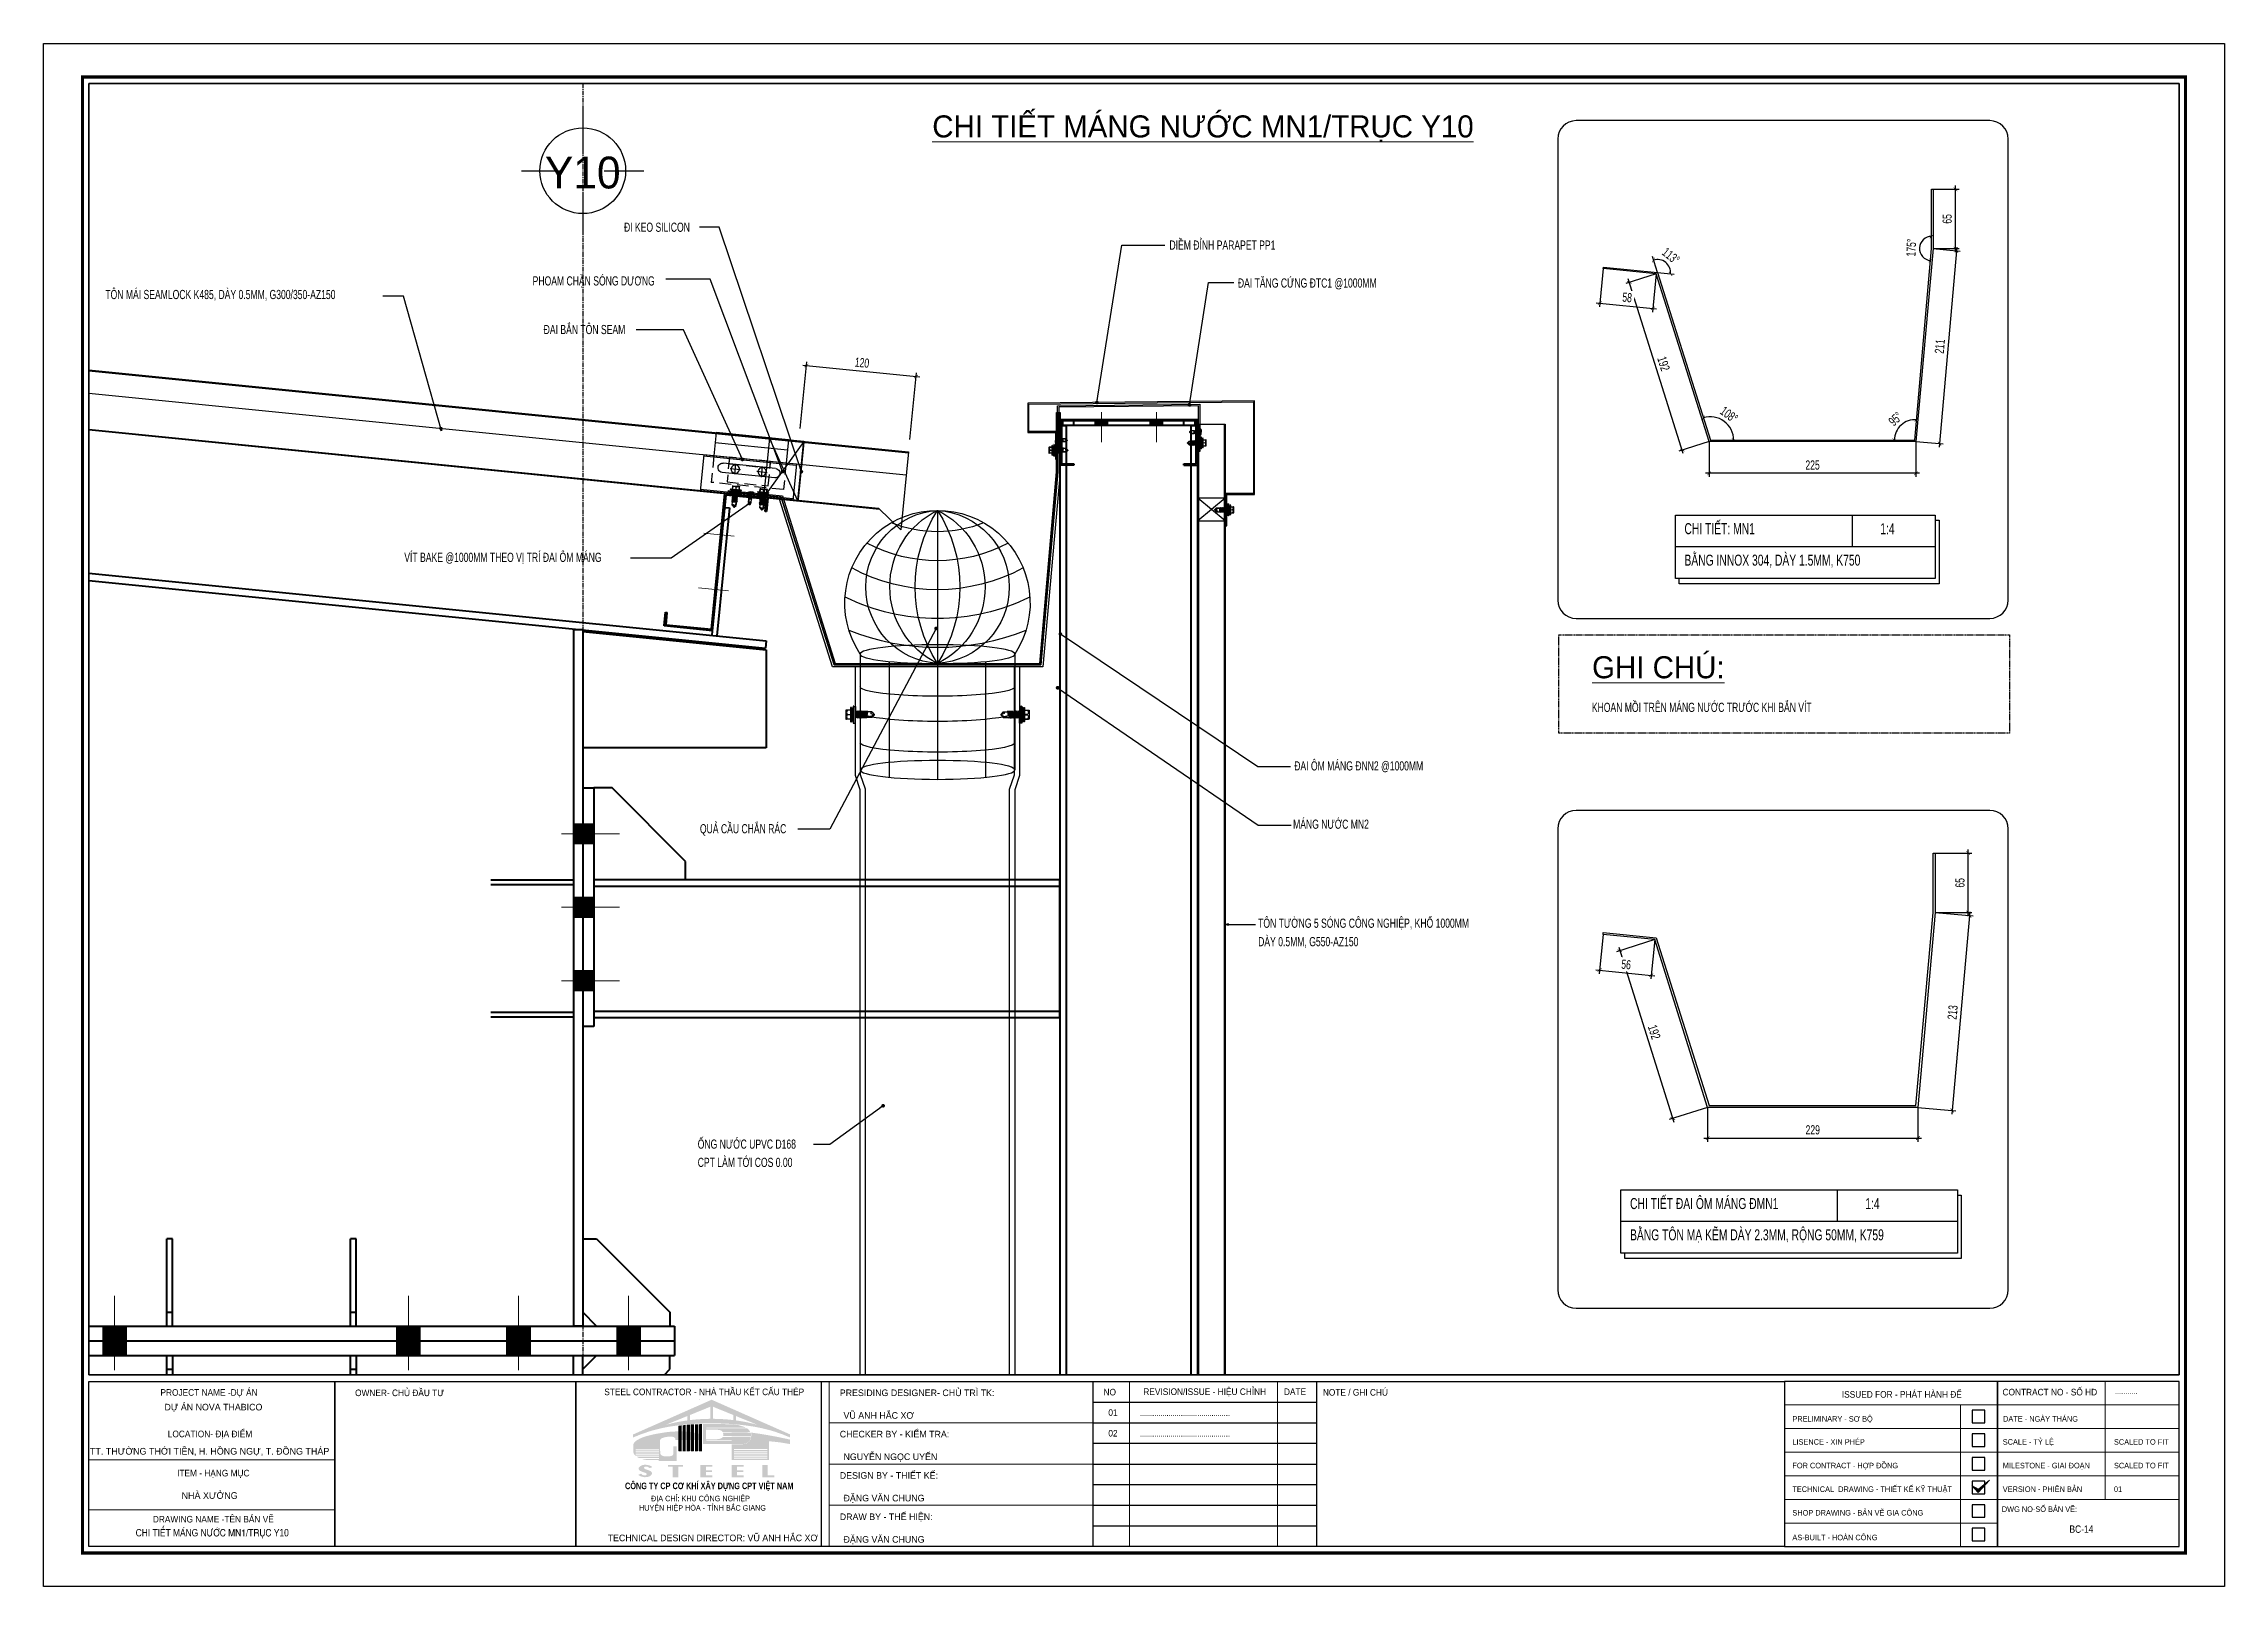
# Model space of a CAD drawing. Header units: inches. Extents: x 2 to 32666, y -5537 to 22.
# Drawn here: x 18430 to 19024, y -4125 to -3705 of the extents above; entities that cross this region are included whole.
import ezdxf
from ezdxf.enums import TextEntityAlignment as Align

# ---------------------------------------------------------------- set-up
doc = ezdxf.new("R2010")
doc.units = ezdxf.units.IN
doc.header["$MEASUREMENT"] = 0
for name, pattern in [('CENTER', [2, 1.25, -0.25, 0.25, -0.25]), ('DASHED2', [0.375, 0.25, -0.125]), ('HIDDEN', [0.375, 0.25, -0.125]), ('HIDDEN2', [4.7625, 3.175, -1.5875])]:
    doc.linetypes.add(name, pattern=pattern)
doc.layers.get('Defpoints').update_dxf_attribs({"lineweight": 9})
for name, color, linetype in [('1', 1, 'Continuous'), ('2', 2, 'Continuous'), ('251', 251, 'Continuous'), ('3', 3, 'Continuous'), ('4', 4, 'Continuous'), ('6', 6, 'Continuous'), ('7', 7, 'Continuous'), ('8', 8, 'Continuous'), ('9', 9, 'Continuous'), ('BAO KHUNG', 31, 'Continuous'), ('DIM', 8, 'Continuous'), ('Fast RSQ_A2 Frame$0$Khung ten', 4, 'Continuous'), ('Kyhieu', 7, 'Continuous'), ('NET IN', 3, 'Continuous'), ('STRUCTURE', 1, 'Continuous'), ('Tim truc', 8, 'Continuous')]:
    doc.layers.add(name, color=color, linetype=linetype)
for name, color, linetype, lineweight in [('2H-vua', 2, 'Continuous', 20), ('_TEXT', 3, 'Continuous', 13), ('DETAIL$0$S-Dim', 8, 'Continuous', 20), ('DETAIL$0$S-Hatch', 8, 'Continuous', 13), ('S-Hatch', 8, 'Continuous', 9)]:
    doc.layers.add(name, color=color, linetype=linetype, lineweight=lineweight)
doc.layers.add('Cover text', color=7, linetype='Continuous', true_color=0x52370f)
doc.styles.add('ARIAL-H', font='Vharial.ttf', dxfattribs={"width": 0.8})
doc.styles.add('AVO', font='VAVOB.TTF')
doc.styles.add('ST1', font='vnshx.shx', dxfattribs={"width": 0.7})
doc.styles.add('ST1H', font='vnshxh.shx', dxfattribs={"width": 0.7})
doc.styles.add('ST3', font='VHAVANB.TTF')
doc.styles.get("Standard").update_dxf_attribs({"font": 'arial.ttf'})
doc.styles.add('style1', font='VHAVAN.TTF')
doc.styles.add('STYLE2', font='VHAVAN.TTF')
doc.styles.add('TIEU DE', font='Vharialn.ttf')
doc.dimstyles.new('3', dxfattribs={"dimtxt": 2.5, "dimasz": 1, "dimexe": 1, "dimexo": 0, "dimgap": 1, "dimtad": 1, "dimdec": 0, "dimlfac": 3, "dimzin": 0, "dimdsep": 46, "dimtxsty": 'ST1', "dimblk": 'ARCHTICK', "dimcen": 1, "dimdle": 1, "dimclrd": 8, "dimclre": 8, "dimclrt": 3, "dimadec": 0, "dimazin": 0, "dimtfac": 1, "dimtdec": 0, "dimtix": 1, "dimtofl": 0, "dimtmove": 1, "dimatfit": 3, "dimldrblk": 'DOT', "dimfxl": 0.18, "dimtfill": 1, "dimtolj": 1, "dimtzin": 0, "dimlwd": -1, "dimlwe": -1, "dimarcsym": 2})
doc.dimstyles.new('4', dxfattribs={"dimtxt": 2.5, "dimasz": 1, "dimexe": 1, "dimexo": 0, "dimgap": 1, "dimtad": 1, "dimdec": 0, "dimlfac": 4, "dimzin": 0, "dimdsep": 46, "dimtxsty": 'ST1', "dimblk": 'ARCHTICK', "dimcen": 1, "dimdle": 1, "dimclrd": 8, "dimclre": 8, "dimclrt": 3, "dimadec": 0, "dimazin": 0, "dimtfac": 1, "dimtdec": 0, "dimtix": 1, "dimtmove": 1, "dimatfit": 3, "dimldrblk": 'OPEN30', "dimfxl": 0.18, "dimtfill": 1, "dimtolj": 1, "dimtzin": 0, "dimlwd": -1, "dimlwe": -1, "dimarcsym": 2})

msp = doc.modelspace()

# ---------------------------------------------------------------- texts
at = {"layer": '3', "style": 'ST1H', "width": 0.7}
for s, p in [('®i keo silicon', (18587.8541, -3755.75)), ('diÒm ®Ønh parapet pp1', (18736.4231, -3760.6098)), ('t«n m¸i seamlock k485, dµy 0.5mm, g300/350-az150', (18446.5797, -3774.0704)), ('phoam chÆn SãNG D¦¥NG', (18562.9676, -3770.3653)), ('®ai t¨ng cøng ®tc1 @1000mm', (18755.0702, -3770.9395)), ('®ai b¾n t«n seam', (18565.9698, -3783.6056)), ('vÝt bake @1000mm theo vÞ trÝ ®ai «m m¸ng', (18528.0142, -3845.6203)), ('®ai «m m¸ng ®nn2 @1000MM', (18770.4081, -3902.4014)), ('qu¶ cÇu ch¾n r¸c', (18608.5358, -3919.5103)), ('m¸ng n\xadíc mn2', (18770.1061, -3918.2717)), ('t«n t\xadêng 5 sãng c«ng nghiÖp, khæ 1000mm', (18760.5836, -3945.2301)), ('dµy 0.5mm, g550-az150', (18760.5836, -3950.2564)), ('èNG N¦íC UPVC D168', (18607.9343, -4005.3725)), ('CPT LµM TíI COS 0.00', (18607.9343, -4010.3469))]:
    msp.add_text(s, height=2.5, dxfattribs=at).set_placement(p)
at = {"layer": '6', "style": 'ST1H', "width": 0.7}
msp.add_text('khoan måi trªn m¸ng n\xadíc tr\xadíc khi b¾n vÝt', height=2.5, dxfattribs=at).set_placement((18851.4712, -3886.4672))
at = {"layer": '_TEXT', "style": 'ST3'}
for s, p in [('%%Uchi tiÕt m¸ng n\xadíc mn1/trôc y10', (18671.8199, -3730.057)), ('%%Ughi chó:', (18851.544, -3877.3042))]:
    msp.add_text(s, height=6, dxfattribs=at).set_placement(p)
at = {"layer": 'Kyhieu', "color": 3, "ltscale": 10, "style": 'AVO'}
msp.add_text('Y10', height=8.66667, dxfattribs=at).set_placement((18576.6195, -3739.6183), align=Align.MIDDLE_CENTER)

# ---------------------------------------------------------------- blocks, each defined once
blk = doc.blocks.new('DETAIL$0$MARK')
at = {"layer": 'DETAIL$0$S-Hatch', "linetype": 'Continuous'}
h = blk.add_hatch(dxfattribs=at)
h.set_pattern_fill('ANSI31', color=256, scale=50, style=0)
h.paths.add_polyline_path([(1667850, -1156933), (1667909, -1156997), (1668012, -1156885), (1667913, -1156967)])
at = {"layer": 'DETAIL$0$S-Dim', "linetype": 'Continuous'}
blk.add_lwpolyline([(1667850, -1156933), (1667909, -1156997), (1668012, -1156885), (1667913, -1156967), (1667850, -1156933)], dxfattribs=at)
blk = doc.blocks.new('logo cpt')
at = {"layer": '2H-vua', "ltscale": 2}
h = blk.add_hatch(color=1, dxfattribs=at)
h.dxf.hatch_style = 1
edge = h.paths.add_edge_path()
edge.add_line((0, 0), (-59.3, -26.2))
edge.add_spline(control_points=[(-59.3, -26.2), (-59.3, -26.2), (-59.4, -26.2), (-59.4, -26.3), (-59.4, -26.3)], knot_values=[0, 0, 0, 0, 0.090528, 0.18293, 0.18293, 0.18293, 0.18293], degree=3, periodic=0)
edge.add_line((-59.4, -26.3), (-59.4, -28.4))
edge.add_spline(control_points=[(-59.4, -28.4), (-59.4, -28.4), (-59.4, -28.5), (-59.3, -28.5), (-59.3, -28.6), (-59.2, -28.5), (-59.2, -28.5)], knot_values=[0, 0, 0, 0, 0.068206, 0.126958, 0.189177, 0.244498, 0.244498, 0.244498, 0.244498], degree=3, periodic=0)
edge.add_line((-59.2, -28.5), (-57.4, -27.7))
edge.add_line((-57.4, -27.7), (-56, -27.2))
edge.add_line((-56, -27.2), (-54.9, -26.7))
edge.add_line((-54.9, -26.7), (-53.9, -26.3))
edge.add_line((-53.9, -26.3), (-52.4, -25.8))
edge.add_line((-52.4, -25.8), (-50.2, -25))
edge.add_line((-50.2, -25), (-49, -24.6))
edge.add_line((-49, -24.6), (-48, -24.2))
edge.add_line((-48, -24.2), (-46.2, -23.7))
edge.add_line((-46.2, -23.7), (-44.7, -23.2))
edge.add_line((-44.7, -23.2), (-43, -22.8))
edge.add_spline(control_points=[(-43, -22.8), (-40.8, -22.2), (-35.1, -20.8), (-24.5, -19.2), (-12.3, -18), (-3.7, -17.9), (0, -17.8)], knot_values=[0, 0, 0, 0, 6.689632, 17.790922, 32.231173, 43.398154, 43.398154, 43.398154, 43.398154], degree=3, periodic=0)
edge.add_spline(control_points=[(0, -17.8), (3.7, -17.9), (12.3, -18), (24.5, -19.2), (35.1, -20.8), (40.8, -22.2), (43, -22.8)], knot_values=[0, 0, 0, 0, 11.166981, 25.607232, 36.708522, 43.398154, 43.398154, 43.398154, 43.398154], degree=3, periodic=0)
edge.add_line((43, -22.8), (44.7, -23.2))
edge.add_line((44.7, -23.2), (46.2, -23.7))
edge.add_line((46.2, -23.7), (48, -24.2))
edge.add_line((48, -24.2), (49, -24.6))
edge.add_line((49, -24.6), (50.2, -25))
edge.add_line((50.2, -25), (52.4, -25.8))
edge.add_line((52.4, -25.8), (53.9, -26.3))
edge.add_line((53.9, -26.3), (54.9, -26.7))
edge.add_line((54.9, -26.7), (56, -27.2))
edge.add_line((56, -27.2), (57.4, -27.7))
edge.add_line((57.4, -27.7), (59.2, -28.5))
edge.add_spline(control_points=[(59.2, -28.5), (59.2, -28.5), (59.3, -28.6), (59.3, -28.5), (59.4, -28.5), (59.4, -28.4), (59.4, -28.4)], knot_values=[0, 0, 0, 0, 0.055322, 0.11754, 0.176292, 0.244498, 0.244498, 0.244498, 0.244498], degree=3, periodic=0)
edge.add_line((59.4, -28.4), (59.4, -26.3))
edge.add_spline(control_points=[(59.4, -26.3), (59.4, -26.3), (59.4, -26.2), (59.3, -26.2), (59.3, -26.2)], knot_values=[0, 0, 0, 0, 0.092401, 0.18293, 0.18293, 0.18293, 0.18293], degree=3, periodic=0)
edge.add_line((59.3, -26.2), (0, 0))
edge = h.paths.add_edge_path(flags=16)
edge.add_line((1, -5.3), (16.5, -11.6))
edge.add_line((16.5, -11.6), (16.5, -15.4))
edge.add_spline(control_points=[(16.5, -15.4), (13.9, -15.1), (8.7, -14.6), (3.5, -14.5), (1, -14.4)], knot_values=[18.676889, 18.676889, 18.676889, 18.676889, 26.68916, 34.246708, 34.246708, 34.246708, 34.246708], degree=3, periodic=0)
edge.add_line((1, -14.4), (1, -5.3))
edge = h.paths.add_edge_path(flags=16)
edge.add_line((-1, -5.3), (-1, -14.4))
edge.add_spline(control_points=[(-1, -14.4), (-3.5, -14.5), (-8.7, -14.6), (-13.9, -15.1), (-16.5, -15.4)], knot_values=[18.676889, 18.676889, 18.676889, 18.676889, 26.234437, 34.246708, 34.246708, 34.246708, 34.246708], degree=3, periodic=0)
edge.add_line((-16.5, -15.4), (-16.5, -11.6))
edge.add_line((-16.5, -11.6), (-1, -5.3))
edge = h.paths.add_edge_path(flags=16)
edge.add_line((18.5, -12.4), (34.8, -19))
edge.add_spline(control_points=[(34.8, -19), (32.4, -18.4), (27, -17), (21.5, -16.1), (18.5, -15.7)], knot_values=[0, 0, 0, 0, 7.661393, 16.695244, 16.695244, 16.695244, 16.695244], degree=3, periodic=0)
edge.add_line((18.5, -15.7), (18.5, -12.4))
edge = h.paths.add_edge_path(flags=16)
edge.add_line((-18.5, -12.4), (-18.5, -15.7))
edge.add_spline(control_points=[(-18.5, -15.7), (-21.5, -16.1), (-27, -17), (-32.4, -18.4), (-34.8, -19)], knot_values=[0, 0, 0, 0, 9.033851, 16.695244, 16.695244, 16.695244, 16.695244], degree=3, periodic=0)
edge.add_line((-34.8, -19), (-18.5, -12.4))
at = {"layer": '2H-vua', "ltscale": 2, "true_color": 0x0000bd}
h = blk.add_hatch(color=172, dxfattribs=at)
h.dxf.hatch_style = 1
edge = h.paths.add_edge_path()
edge.add_line((-26.5, -35.3), (-29, -35.3))
edge.add_line((-29, -35.3), (-29, -39.8))
edge.add_spline(control_points=[(-29, -39.8), (-29, -40.1), (-29, -40.5), (-29.1, -41.2), (-29.3, -41.8), (-29.8, -42.3), (-30.5, -42.5), (-31.2, -42.7), (-31.9, -42.7), (-32.8, -42.8), (-33.8, -42.9), (-34.9, -42.9), (-35.9, -42.8), (-36.8, -42.6), (-37.5, -42.3), (-38.1, -41.9), (-38.5, -41.4), (-38.8, -40.9), (-38.8, -40.5), (-38.8, -40.3), (-38.9, -40.2)], knot_values=[0, 0, 0, 0, 0.679106, 1.416411, 1.991685, 2.486653, 3.449332, 4.04487, 4.779635, 5.6579, 6.651397, 7.82701, 9.009902, 9.65126, 10.433258, 11.240547, 11.77736, 12.501996, 12.886685, 13.084173, 13.084173, 13.084173, 13.084173], degree=3, periodic=0)
edge.add_line((-38.9, -40.2), (-39.2, -31.8))
edge.add_spline(control_points=[(-39.2, -31.8), (-39.2, -31.6), (-39.2, -31.3), (-39.1, -30.8), (-39, -30.5), (-38.7, -29.8), (-37.7, -29.1), (-35.9, -28.4), (-33.9, -28.1), (-32, -27.9), (-30.8, -27.9), (-29.8, -28), (-29.2, -28.1), (-28.6, -28.2), (-28.2, -28.6), (-27.8, -28.8), (-27.6, -29.2), (-27.4, -29.5), (-27.4, -29.8), (-27.4, -30.1), (-27.5, -30.3), (-27.5, -30.4)], knot_values=[0, 0, 0, 0, 0.639974, 0.927001, 1.315485, 1.784934, 3.04414, 4.896322, 7.542101, 8.98199, 10.633425, 11.259738, 11.786572, 12.490614, 12.976547, 13.417104, 13.795301, 14.182315, 14.521901, 14.772084, 15.08434, 15.08434, 15.08434, 15.08434], degree=3, periodic=0)
edge.add_line((-27.5, -30.4), (-25.1, -30.4))
edge.add_spline(control_points=[(-25.1, -30.4), (-25.1, -28.2), (-25.1, -26.1), (-25.1, -24)], knot_values=[1.660641, 1.660641, 1.660641, 1.660641, 2.000673, 2.000673, 2.000673, 2.000673], weights=[1, 1, 1, 1], degree=3, periodic=0)
edge.add_spline(control_points=[(-25.1, -24), (-25.9, -24), (-28.9, -24), (-33.6, -24.4), (-40.9, -25.6), (-48.3, -27), (-54.8, -29.4), (-57.8, -31.5), (-58.7, -32.6), (-58.9, -32.9)], knot_values=[0, 0, 0, 0, 2.488239, 8.970845, 14.111923, 24.664854, 31.502662, 34.620973, 35.647344, 35.647344, 35.647344, 35.647344], degree=3, periodic=0)
edge.add_spline(control_points=[(-58.9, -32.9), (-59, -33.1), (-59.1, -33.4), (-59.2, -33.8), (-59.2, -33.9)], knot_values=[0, 0, 0, 0, 0.649396, 1.111903, 1.111903, 1.111903, 1.111903], degree=3, periodic=0)
edge.add_line((-59.2, -33.9), (-59.2, -39.7))
edge.add_spline(control_points=[(-59.2, -39.7), (-59.1, -40.2), (-58.8, -41.3), (-57.9, -42), (-57.5, -42.3)], knot_values=[0, 0, 0, 0, 1.615996, 3.213839, 3.213839, 3.213839, 3.213839], degree=3, periodic=0)
edge.add_line((-57.5, -42.3), (-39.9, -42.3))
edge.add_line((-39.9, -42.3), (-39.9, -43.1))
edge.add_line((-39.9, -43.1), (-56.6, -43.1))
edge.add_spline(control_points=[(-56.6, -43.1), (-56.1, -43.5), (-55.6, -43.8), (-55, -44)], knot_values=[4.464767, 4.464767, 4.464767, 4.464767, 6.233584, 6.233584, 6.233584, 6.233584], degree=3, periodic=0)
edge.add_line((-55, -44), (-39.9, -44))
edge.add_line((-39.9, -44), (-39.9, -44.8))
edge.add_line((-39.9, -44.8), (-52.7, -44.8))
edge.add_spline(control_points=[(-52.7, -44.8), (-52.1, -45), (-50.8, -45.4), (-49.5, -45.5), (-48.8, -45.6)], knot_values=[0, 0, 0, 0, 1.969376, 3.947208, 3.947208, 3.947208, 3.947208], degree=3, periodic=0)
edge.add_line((-48.8, -45.6), (-40, -45.6))
edge.add_line((-40, -45.6), (-40, -46.3))
edge.add_line((-40, -46.3), (-26.5, -46.3))
edge.add_line((-26.5, -46.3), (-26.5, -35.3))
h.paths.add_polyline_path([(-39.9, -41.5), (-57.6, -41.5), (-57.6, -40.7), (-39.9, -40.7)], flags=16)
h.paths.add_polyline_path([(-39.9, -39.9), (-57.6, -39.9), (-57.6, -39.1), (-39.9, -39.1)], flags=16)
h.paths.add_polyline_path([(-39.9, -38.2), (-57.6, -38.2), (-57.6, -37.4), (-39.9, -37.4)], flags=16)
edge = h.paths.add_edge_path()
edge.add_spline(control_points=[(-22, -30.4), (-22, -28.3), (-22, -26.2), (-22, -24)], knot_values=[1.658755, 1.658755, 1.658755, 1.658755, 1.987897, 1.987897, 1.987897, 1.987897], weights=[1, 1, 1, 1], degree=3, periodic=0)
edge.add_spline(control_points=[(-22, -24), (-22.1, -24), (-22.4, -24), (-22.6, -24), (-22.7, -24)], knot_values=[38.051452, 38.051452, 38.051452, 38.051452, 38.385889, 38.719297, 38.719297, 38.719297, 38.719297], degree=3, periodic=0)
edge.add_spline(control_points=[(-22.7, -24), (-22.7, -26.1), (-22.7, -28.3), (-22.7, -30.4)], knot_values=[0.65234, 0.65234, 0.65234, 0.65234, 0.984869, 0.984869, 0.984869, 0.984869], weights=[1, 1, 1, 1], degree=3, periodic=0)
edge.add_line((-22.7, -30.4), (-22, -30.4))
edge = h.paths.add_edge_path()
edge.add_spline(control_points=[(-18.9, -27.3), (-18.9, -26.3), (-18.9, -25.2), (-18.9, -24.2)], knot_values=[1.815146, 1.815146, 1.815146, 1.815146, 1.972104, 1.972104, 1.972104, 1.972104], weights=[1, 1, 1, 1], degree=3, periodic=0)
edge.add_spline(control_points=[(-18.9, -24.2), (-19.2, -24.2), (-19.4, -24.1), (-19.6, -24.1)], knot_values=[41.123651, 41.123651, 41.123651, 41.123651, 41.826885, 41.826885, 41.826885, 41.826885], degree=3, periodic=0)
edge.add_spline(control_points=[(-19.6, -24.1), (-19.6, -26.2), (-19.6, -28.3), (-19.6, -30.4)], knot_values=[0.650819, 0.650819, 0.650819, 0.650819, 0.970014, 0.970014, 0.970014, 0.970014], weights=[1, 1, 1, 1], degree=3, periodic=0)
edge.add_line((-19.6, -30.4), (-18.9, -30.4))
edge.add_spline(control_points=[(-18.9, -30.4), (-18.9, -29.4), (-18.9, -28.3), (-18.9, -27.3)], knot_values=[1.657232, 1.657232, 1.657232, 1.657232, 1.815146, 1.815146, 1.815146, 1.815146], weights=[1, 1, 1, 1], degree=3, periodic=0)
edge = h.paths.add_edge_path()
edge.add_spline(control_points=[(-15.8, -27.5), (-15.8, -26.5), (-15.8, -25.5), (-15.8, -24.5)], knot_values=[1.804407, 1.804407, 1.804407, 1.804407, 1.950128, 1.950128, 1.950128, 1.950128], weights=[1, 1, 1, 1], degree=3, periodic=0)
edge.add_spline(control_points=[(-15.8, -24.5), (-15.9, -24.5), (-15.9, -24.5), (-15.9, -24.5)], knot_values=[44.85263, 44.85263, 44.85263, 44.85263, 44.946366, 44.946366, 44.946366, 44.946366], degree=3, periodic=0)
edge.add_spline(control_points=[(-15.9, -24.5), (-15.9, -24.5), (-16.1, -24.5), (-16.3, -24.4), (-16.5, -24.4)], knot_values=[44.245123, 44.245123, 44.245123, 44.245123, 44.297839, 44.85263, 44.85263, 44.85263, 44.85263], degree=3, periodic=0)
edge.add_spline(control_points=[(-16.5, -24.4), (-16.5, -24.7), (-16.5, -25), (-16.5, -25.3)], knot_values=[0.905266, 0.905266, 0.905266, 0.905266, 0.949016, 0.949016, 0.949016, 0.949016], weights=[1, 1, 1, 1], degree=3, periodic=0)
edge.add_spline(control_points=[(-16.5, -25.3), (-16.5, -27), (-16.5, -28.7), (-16.5, -30.4)], knot_values=[0.6495, 0.6495, 0.6495, 0.6495, 0.905266, 0.905266, 0.905266, 0.905266], weights=[1, 1, 1, 1], degree=3, periodic=0)
edge.add_line((-16.5, -30.4), (-15.8, -30.4))
edge.add_spline(control_points=[(-15.8, -30.4), (-15.8, -29.9), (-15.8, -29.5), (-15.8, -29.1)], knot_values=[1.656067, 1.656067, 1.656067, 1.656067, 1.723738, 1.723738, 1.723738, 1.723738], weights=[1, 1, 1, 1], degree=3, periodic=0)
edge.add_spline(control_points=[(-15.8, -29.1), (-15.8, -28.5), (-15.8, -28), (-15.8, -27.5)], knot_values=[1.723738, 1.723738, 1.723738, 1.723738, 1.804404, 1.804404, 1.804404, 1.804404], weights=[1, 1, 1, 1], degree=3, periodic=0)
edge.add_spline(control_points=[(-15.8, -27.5), (-15.8, -27.5), (-15.8, -27.5), (-15.8, -27.5)], knot_values=[1.804404, 1.804404, 1.804404, 1.804404, 1.804407, 1.804407, 1.804407, 1.804407], weights=[1, 1, 1, 1], degree=3, periodic=0)
edge = h.paths.add_edge_path()
edge.add_spline(control_points=[(-12.7, -28), (-12.7, -27), (-12.7, -26.1), (-12.7, -25.1)], knot_values=[1.776179, 1.776179, 1.776179, 1.776179, 1.920589, 1.920589, 1.920589, 1.920589], weights=[1, 1, 1, 1], degree=3, periodic=0)
edge.add_spline(control_points=[(-12.7, -25.1), (-13, -25), (-13.2, -25), (-13.4, -24.9)], knot_values=[47.389322, 47.389322, 47.389322, 47.389322, 48.075391, 48.075391, 48.075391, 48.075391], degree=3, periodic=0)
edge.add_spline(control_points=[(-13.4, -24.9), (-13.4, -24.9), (-13.4, -24.9), (-13.4, -24.9)], knot_values=[47.389171, 47.389171, 47.389171, 47.389171, 47.389322, 47.389322, 47.389322, 47.389322], degree=3, periodic=0)
edge.add_spline(control_points=[(-13.4, -24.9), (-13.4, -25.4), (-13.4, -25.8), (-13.4, -26.3)], knot_values=[0.854166, 0.854166, 0.854166, 0.854166, 0.920674, 0.920674, 0.920674, 0.920674], weights=[1, 1, 1, 1], degree=3, periodic=0)
edge.add_spline(control_points=[(-13.4, -26.3), (-13.4, -26.6), (-13.4, -26.8), (-13.4, -27.1)], knot_values=[0.813011, 0.813011, 0.813011, 0.813011, 0.854166, 0.854166, 0.854166, 0.854166], weights=[1, 1, 1, 1], degree=3, periodic=0)
edge.add_spline(control_points=[(-13.4, -27.1), (-13.4, -27.3), (-13.4, -27.5), (-13.4, -27.7)], knot_values=[0.785786, 0.785786, 0.785786, 0.785786, 0.813011, 0.813011, 0.813011, 0.813011], weights=[1, 1, 1, 1], degree=3, periodic=0)
edge.add_spline(control_points=[(-13.4, -27.7), (-13.4, -28.6), (-13.4, -29.5), (-13.4, -30.4)], knot_values=[0.649905, 0.649905, 0.649905, 0.649905, 0.785786, 0.785786, 0.785786, 0.785786], weights=[1, 1, 1, 1], degree=3, periodic=0)
edge.add_spline(control_points=[(-13.4, -30.4), (-13.4, -30.4), (-13.4, -30.4), (-13.4, -30.4)], knot_values=[0.648777, 0.648777, 0.648777, 0.648777, 0.649905, 0.649905, 0.649905, 0.649905], weights=[1, 1, 1, 1], degree=3, periodic=0)
edge.add_line((-13.4, -30.4), (-12.7, -30.4))
edge.add_spline(control_points=[(-12.7, -30.4), (-12.7, -30), (-12.7, -29.7), (-12.7, -29.3)], knot_values=[1.655439, 1.655439, 1.655439, 1.655439, 1.710581, 1.710581, 1.710581, 1.710581], weights=[1, 1, 1, 1], degree=3, periodic=0)
edge.add_spline(control_points=[(-12.7, -29.3), (-12.7, -29), (-12.7, -28.8), (-12.7, -28.5)], knot_values=[1.710581, 1.710581, 1.710581, 1.710581, 1.752409, 1.752409, 1.752409, 1.752409], weights=[1, 1, 1, 1], degree=3, periodic=0)
edge.add_spline(control_points=[(-12.7, -28.5), (-12.7, -28.3), (-12.7, -28.2), (-12.7, -28)], knot_values=[1.752409, 1.752409, 1.752409, 1.752409, 1.776179, 1.776179, 1.776179, 1.776179], weights=[1, 1, 1, 1], degree=3, periodic=0)
edge = h.paths.add_edge_path()
edge.add_spline(control_points=[(-9.7, -25.8), (-9.8, -25.8), (-10, -25.7), (-10.2, -25.6), (-10.3, -25.6)], knot_values=[0, 0, 0, 0, 0.271115, 0.703489, 0.703489, 0.703489, 0.703489], degree=3, periodic=0)
edge.add_spline(control_points=[(-10.3, -25.6), (-10.3, -25.8), (-10.3, -26), (-10.3, -26.3)], knot_values=[0.854515, 0.854515, 0.854515, 0.854515, 0.88662, 0.88662, 0.88662, 0.88662], weights=[1, 1, 1, 1], degree=3, periodic=0)
edge.add_spline(control_points=[(-10.3, -26.3), (-10.3, -26.3), (-10.3, -26.3), (-10.3, -26.4)], knot_values=[0.848481, 0.848481, 0.848481, 0.848481, 0.854515, 0.854515, 0.854515, 0.854515], weights=[1, 1, 1, 1], degree=3, periodic=0)
edge.add_spline(control_points=[(-10.3, -26.4), (-10.3, -26.7), (-10.3, -27.1), (-10.3, -27.5)], knot_values=[0.794629, 0.794629, 0.794629, 0.794629, 0.848481, 0.848481, 0.848481, 0.848481], weights=[1, 1, 1, 1], degree=3, periodic=0)
edge.add_spline(control_points=[(-10.3, -27.5), (-10.3, -28.5), (-10.3, -29.4), (-10.3, -30.4)], knot_values=[0.64839, 0.64839, 0.64839, 0.64839, 0.794629, 0.794629, 0.794629, 0.794629], weights=[1, 1, 1, 1], degree=3, periodic=0)
edge.add_line((-10.3, -30.4), (-9.7, -30.4))
edge.add_spline(control_points=[(-9.7, -30.4), (-9.7, -30.3), (-9.7, -30.2), (-9.7, -30.1)], knot_values=[1.654916, 1.654916, 1.654916, 1.654916, 1.670697, 1.670697, 1.670697, 1.670697], weights=[1, 1, 1, 1], degree=3, periodic=0)
edge.add_spline(control_points=[(-9.7, -30.1), (-9.7, -29.3), (-9.7, -28.6), (-9.7, -27.8)], knot_values=[1.670697, 1.670697, 1.670697, 1.670697, 1.782814, 1.782814, 1.782814, 1.782814], weights=[1, 1, 1, 1], degree=3, periodic=0)
edge.add_spline(control_points=[(-9.7, -27.8), (-9.7, -27.2), (-9.7, -26.5), (-9.7, -25.8)], knot_values=[1.782814, 1.782814, 1.782814, 1.782814, 1.882275, 1.882275, 1.882275, 1.882275], weights=[1, 1, 1, 1], degree=3, periodic=0)
at = {"layer": '2H-vua', "ltscale": 2}
h = blk.add_hatch(color=1, dxfattribs=at)
h.dxf.hatch_style = 1
edge = h.paths.add_edge_path()
edge.add_spline(control_points=[(-22.7, -30.4), (-22.7, -28.3), (-22.7, -26.1), (-22.7, -24)], knot_values=[0.65234, 0.65234, 0.65234, 0.65234, 0.984869, 0.984869, 0.984869, 0.984869], weights=[1, 1, 1, 1], degree=3, periodic=0)
edge.add_spline(control_points=[(-22.7, -24), (-22.7, -22.5), (-22.7, -21), (-22.7, -19.5)], knot_values=[0.984869, 0.984869, 0.984869, 0.984869, 1.216541, 1.216541, 1.216541, 1.216541], weights=[1, 1, 1, 1], degree=3, periodic=0)
edge.add_spline(control_points=[(-22.7, -19.5), (-22.7, -19.5), (-22.7, -19.5), (-22.7, -19.5), (-22.8, -19.4), (-22.8, -19.4), (-22.8, -19.4), (-22.8, -19.4)], knot_values=[1.216541, 1.216541, 1.216541, 1.216541, 1.259596, 1.296989, 1.345872, 1.376028, 1.41378, 1.41378, 1.41378, 1.41378], weights=[1, 1, 1, 1, 1, 1, 1, 1], degree=3, periodic=0)
edge.add_line((-22.8, -19.4), (-25, -19.7))
edge.add_spline(control_points=[(-25, -19.7), (-25, -19.7), (-25, -19.8), (-25.1, -19.8), (-25.1, -19.8), (-25.1, -19.9), (-25.1, -19.9)], knot_values=[2.217254, 2.217254, 2.217254, 2.217254, 2.274562, 2.326082, 2.37697, 2.409598, 2.409598, 2.409598, 2.409598], weights=[1, 1, 1, 1, 1, 1, 1], degree=3, periodic=0)
edge.add_spline(control_points=[(-25.1, -19.9), (-25.1, -21.2), (-25.1, -22.6), (-25.1, -24)], knot_values=[2.000673, 2.000673, 2.000673, 2.000673, 2.217254, 2.217254, 2.217254, 2.217254], weights=[1, 1, 1, 1], degree=3, periodic=0)
edge.add_spline(control_points=[(-25.1, -24), (-25.1, -26.1), (-25.1, -28.2), (-25.1, -30.4)], knot_values=[1.660641, 1.660641, 1.660641, 1.660641, 2.000673, 2.000673, 2.000673, 2.000673], weights=[1, 1, 1, 1], degree=3, periodic=0)
edge.add_spline(control_points=[(-25.1, -30.4), (-25.1, -33.2), (-25.1, -36), (-25.1, -38.8)], knot_values=[1.217254, 1.217254, 1.217254, 1.217254, 1.660641, 1.660641, 1.660641, 1.660641], weights=[1, 1, 1, 1], degree=3, periodic=0)
edge.add_spline(control_points=[(-25.1, -38.8), (-25.1, -38.8), (-25.1, -38.8), (-25, -38.9), (-25, -38.9), (-25, -38.9)], knot_values=[1, 1, 1, 1, 1.073403, 1.153898, 1.217254, 1.217254, 1.217254, 1.217254], weights=[1, 1, 1, 1, 1, 1], degree=3, periodic=0)
edge.add_spline(control_points=[(-25, -38.9), (-24.3, -38.9), (-23.5, -38.9), (-22.8, -38.9)], knot_values=[0, 0, 0, 0, 1, 1, 1, 1], weights=[1, 1, 1, 1], degree=3, periodic=0)
edge.add_spline(control_points=[(-22.8, -38.9), (-22.8, -38.9), (-22.8, -38.9), (-22.7, -38.8), (-22.7, -38.8), (-22.7, -38.8)], knot_values=[0, 0, 0, 0, 0.063356, 0.156751, 0.216541, 0.216541, 0.216541, 0.216541], weights=[1, 1, 1, 1, 1, 1], degree=3, periodic=0)
edge.add_spline(control_points=[(-22.7, -38.8), (-22.7, -36), (-22.7, -33.2), (-22.7, -30.4)], knot_values=[0.216541, 0.216541, 0.216541, 0.216541, 0.65234, 0.65234, 0.65234, 0.65234], weights=[1, 1, 1, 1], degree=3, periodic=0)
edge = h.paths.add_edge_path()
edge.add_spline(control_points=[(-19.6, -30.4), (-19.6, -28.3), (-19.6, -26.2), (-19.6, -24.1)], knot_values=[0.650819, 0.650819, 0.650819, 0.650819, 0.970014, 0.970014, 0.970014, 0.970014], weights=[1, 1, 1, 1], degree=3, periodic=0)
edge.add_spline(control_points=[(-19.6, -24.1), (-19.6, -22.5), (-19.6, -20.9), (-19.6, -19.2)], knot_values=[0.970014, 0.970014, 0.970014, 0.970014, 1.216541, 1.216541, 1.216541, 1.216541], weights=[1, 1, 1, 1], degree=3, periodic=0)
edge.add_spline(control_points=[(-19.6, -19.2), (-19.6, -19.2), (-19.6, -19.1), (-19.7, -19.1), (-19.7, -19.1), (-19.7, -19.1), (-19.8, -19.1), (-19.8, -19.1)], knot_values=[1.216541, 1.216541, 1.216541, 1.216541, 1.259596, 1.296989, 1.345872, 1.376028, 1.41378, 1.41378, 1.41378, 1.41378], weights=[1, 1, 1, 1, 1, 1, 1, 1], degree=3, periodic=0)
edge.add_line((-19.8, -19.1), (-21.9, -19.3))
edge.add_spline(control_points=[(-21.9, -19.3), (-21.9, -19.3), (-22, -19.3), (-22, -19.4), (-22, -19.4), (-22, -19.4), (-22, -19.5)], knot_values=[2.217254, 2.217254, 2.217254, 2.217254, 2.274562, 2.326082, 2.37697, 2.409598, 2.409598, 2.409598, 2.409598], weights=[1, 1, 1, 1, 1, 1, 1], degree=3, periodic=0)
edge.add_spline(control_points=[(-22, -19.5), (-22, -21), (-22, -22.5), (-22, -24)], knot_values=[1.987897, 1.987897, 1.987897, 1.987897, 2.217254, 2.217254, 2.217254, 2.217254], weights=[1, 1, 1, 1], degree=3, periodic=0)
edge.add_spline(control_points=[(-22, -24), (-22, -26.2), (-22, -28.3), (-22, -30.4)], knot_values=[1.658755, 1.658755, 1.658755, 1.658755, 1.987897, 1.987897, 1.987897, 1.987897], weights=[1, 1, 1, 1], degree=3, periodic=0)
edge.add_spline(control_points=[(-22, -30.4), (-22, -33.2), (-22, -36), (-22, -38.8)], knot_values=[1.217254, 1.217254, 1.217254, 1.217254, 1.658755, 1.658755, 1.658755, 1.658755], weights=[1, 1, 1, 1], degree=3, periodic=0)
edge.add_spline(control_points=[(-22, -38.8), (-22, -38.8), (-22, -38.8), (-22, -38.9), (-21.9, -38.9), (-21.9, -38.9)], knot_values=[1, 1, 1, 1, 1.073403, 1.153898, 1.217254, 1.217254, 1.217254, 1.217254], weights=[1, 1, 1, 1, 1, 1], degree=3, periodic=0)
edge.add_spline(control_points=[(-21.9, -38.9), (-21.2, -38.9), (-20.5, -38.9), (-19.8, -38.9)], knot_values=[0, 0, 0, 0, 1, 1, 1, 1], weights=[1, 1, 1, 1], degree=3, periodic=0)
edge.add_spline(control_points=[(-19.8, -38.9), (-19.7, -38.9), (-19.7, -38.9), (-19.6, -38.8), (-19.6, -38.8), (-19.6, -38.8)], knot_values=[0, 0, 0, 0, 0.063356, 0.156751, 0.216541, 0.216541, 0.216541, 0.216541], weights=[1, 1, 1, 1, 1, 1], degree=3, periodic=0)
edge.add_spline(control_points=[(-19.6, -38.8), (-19.6, -36), (-19.6, -33.2), (-19.6, -30.4)], knot_values=[0.216541, 0.216541, 0.216541, 0.216541, 0.650819, 0.650819, 0.650819, 0.650819], weights=[1, 1, 1, 1], degree=3, periodic=0)
edge = h.paths.add_edge_path()
edge.add_spline(control_points=[(-16.5, -30.4), (-16.5, -28.4), (-16.5, -26.4), (-16.5, -24.4)], knot_values=[0.6495, 0.6495, 0.6495, 0.6495, 0.949016, 0.949016, 0.949016, 0.949016], weights=[1, 1, 1, 1], degree=3, periodic=0)
edge.add_spline(control_points=[(-16.5, -24.4), (-16.5, -22.6), (-16.5, -20.8), (-16.5, -18.9)], knot_values=[0.949016, 0.949016, 0.949016, 0.949016, 1.216541, 1.216541, 1.216541, 1.216541], weights=[1, 1, 1, 1], degree=3, periodic=0)
edge.add_spline(control_points=[(-16.5, -18.9), (-16.5, -18.9), (-16.5, -18.8), (-16.6, -18.8), (-16.6, -18.8), (-16.6, -18.8), (-16.7, -18.8), (-16.7, -18.8)], knot_values=[1.216541, 1.216541, 1.216541, 1.216541, 1.259596, 1.296989, 1.345872, 1.376028, 1.41378, 1.41378, 1.41378, 1.41378], weights=[1, 1, 1, 1, 1, 1, 1, 1], degree=3, periodic=0)
edge.add_line((-16.7, -18.8), (-18.8, -19))
edge.add_spline(control_points=[(-18.8, -19), (-18.8, -19), (-18.9, -19), (-18.9, -19), (-18.9, -19.1), (-18.9, -19.1), (-18.9, -19.1)], knot_values=[2.217254, 2.217254, 2.217254, 2.217254, 2.274562, 2.326082, 2.37697, 2.409598, 2.409598, 2.409598, 2.409598], weights=[1, 1, 1, 1, 1, 1, 1], degree=3, periodic=0)
edge.add_spline(control_points=[(-18.9, -19.1), (-18.9, -20.8), (-18.9, -22.5), (-18.9, -24.2)], knot_values=[1.972104, 1.972104, 1.972104, 1.972104, 2.217254, 2.217254, 2.217254, 2.217254], weights=[1, 1, 1, 1], degree=3, periodic=0)
edge.add_spline(control_points=[(-18.9, -24.2), (-18.9, -26.3), (-18.9, -28.4), (-18.9, -30.4)], knot_values=[1.657232, 1.657232, 1.657232, 1.657232, 1.972104, 1.972104, 1.972104, 1.972104], weights=[1, 1, 1, 1], degree=3, periodic=0)
edge.add_spline(control_points=[(-18.9, -30.4), (-18.9, -33.2), (-18.9, -36), (-18.9, -38.8)], knot_values=[1.217254, 1.217254, 1.217254, 1.217254, 1.657232, 1.657232, 1.657232, 1.657232], weights=[1, 1, 1, 1], degree=3, periodic=0)
edge.add_spline(control_points=[(-18.9, -38.8), (-18.9, -38.8), (-18.9, -38.8), (-18.8, -38.9), (-18.8, -38.9), (-18.8, -38.9)], knot_values=[1, 1, 1, 1, 1.073403, 1.153898, 1.217254, 1.217254, 1.217254, 1.217254], weights=[1, 1, 1, 1, 1, 1], degree=3, periodic=0)
edge.add_spline(control_points=[(-18.8, -38.9), (-18.1, -38.9), (-17.4, -38.9), (-16.6, -38.9)], knot_values=[0, 0, 0, 0, 1, 1, 1, 1], weights=[1, 1, 1, 1], degree=3, periodic=0)
edge.add_spline(control_points=[(-16.6, -38.9), (-16.6, -38.9), (-16.6, -38.9), (-16.5, -38.8), (-16.5, -38.8), (-16.5, -38.8)], knot_values=[0, 0, 0, 0, 0.063356, 0.156751, 0.216541, 0.216541, 0.216541, 0.216541], weights=[1, 1, 1, 1, 1, 1], degree=3, periodic=0)
edge.add_spline(control_points=[(-16.5, -38.8), (-16.5, -36), (-16.5, -33.2), (-16.5, -30.4)], knot_values=[0.216541, 0.216541, 0.216541, 0.216541, 0.6495, 0.6495, 0.6495, 0.6495], weights=[1, 1, 1, 1], degree=3, periodic=0)
edge = h.paths.add_edge_path()
edge.add_spline(control_points=[(-13.4, -30.4), (-13.4, -26.7), (-13.4, -22.8), (-13.4, -18.7)], knot_values=[0.648777, 0.648777, 0.648777, 0.648777, 1.216541, 1.216541, 1.216541, 1.216541], weights=[1, 1, 1, 1], degree=3, periodic=0)
edge.add_spline(control_points=[(-13.4, -18.7), (-13.4, -18.7), (-13.4, -18.7), (-13.5, -18.6), (-13.5, -18.6), (-13.5, -18.6), (-13.5, -18.6), (-13.6, -18.6)], knot_values=[1.216541, 1.216541, 1.216541, 1.216541, 1.259596, 1.296989, 1.345872, 1.376028, 1.41378, 1.41378, 1.41378, 1.41378], weights=[1, 1, 1, 1, 1, 1, 1, 1], degree=3, periodic=0)
edge.add_line((-13.6, -18.6), (-15.7, -18.7))
edge.add_spline(control_points=[(-15.7, -18.7), (-15.7, -18.7), (-15.8, -18.7), (-15.8, -18.8), (-15.8, -18.8), (-15.8, -18.8), (-15.8, -18.9)], knot_values=[2.217254, 2.217254, 2.217254, 2.217254, 2.274562, 2.326082, 2.37697, 2.409598, 2.409598, 2.409598, 2.409598], weights=[1, 1, 1, 1, 1, 1, 1], degree=3, periodic=0)
edge.add_spline(control_points=[(-15.8, -18.9), (-15.8, -20.8), (-15.8, -22.7), (-15.8, -24.5)], knot_values=[1.950128, 1.950128, 1.950128, 1.950128, 2.217254, 2.217254, 2.217254, 2.217254], weights=[1, 1, 1, 1], degree=3, periodic=0)
edge.add_spline(control_points=[(-15.8, -24.5), (-15.8, -26.5), (-15.8, -28.5), (-15.8, -30.4)], knot_values=[1.656067, 1.656067, 1.656067, 1.656067, 1.950128, 1.950128, 1.950128, 1.950128], weights=[1, 1, 1, 1], degree=3, periodic=0)
edge.add_spline(control_points=[(-15.8, -30.4), (-15.8, -33.2), (-15.8, -36), (-15.8, -38.8)], knot_values=[1.217254, 1.217254, 1.217254, 1.217254, 1.656067, 1.656067, 1.656067, 1.656067], weights=[1, 1, 1, 1], degree=3, periodic=0)
edge.add_spline(control_points=[(-15.8, -38.8), (-15.8, -38.8), (-15.8, -38.8), (-15.7, -38.9), (-15.7, -38.9), (-15.7, -38.9)], knot_values=[1, 1, 1, 1, 1.073403, 1.153898, 1.217254, 1.217254, 1.217254, 1.217254], weights=[1, 1, 1, 1, 1, 1], degree=3, periodic=0)
edge.add_spline(control_points=[(-15.7, -38.9), (-15, -38.9), (-14.3, -38.9), (-13.6, -38.9)], knot_values=[0, 0, 0, 0, 1, 1, 1, 1], weights=[1, 1, 1, 1], degree=3, periodic=0)
edge.add_spline(control_points=[(-13.6, -38.9), (-13.5, -38.9), (-13.5, -38.9), (-13.4, -38.8), (-13.4, -38.8), (-13.4, -38.8)], knot_values=[0, 0, 0, 0, 0.063356, 0.156751, 0.216541, 0.216541, 0.216541, 0.216541], weights=[1, 1, 1, 1, 1, 1], degree=3, periodic=0)
edge.add_spline(control_points=[(-13.4, -38.8), (-13.4, -36), (-13.4, -33.2), (-13.4, -30.4)], knot_values=[0.216541, 0.216541, 0.216541, 0.216541, 0.648777, 0.648777, 0.648777, 0.648777], weights=[1, 1, 1, 1], degree=3, periodic=0)
edge = h.paths.add_edge_path()
edge.add_spline(control_points=[(-10.3, -30.4), (-10.3, -28.8), (-10.3, -27.2), (-10.3, -25.6)], knot_values=[0.648359, 0.648359, 0.648359, 0.648359, 0.88662, 0.88662, 0.88662, 0.88662], weights=[1, 1, 1, 1], degree=3, periodic=0)
edge.add_spline(control_points=[(-10.3, -25.6), (-10.3, -23.3), (-10.3, -21), (-10.3, -18.6)], knot_values=[0.88662, 0.88662, 0.88662, 0.88662, 1.216541, 1.216541, 1.216541, 1.216541], weights=[1, 1, 1, 1], degree=3, periodic=0)
edge.add_spline(control_points=[(-10.3, -18.6), (-10.3, -18.6), (-10.4, -18.6), (-10.4, -18.5), (-10.4, -18.5), (-10.4, -18.5), (-10.5, -18.5), (-10.5, -18.5)], knot_values=[1.216541, 1.216541, 1.216541, 1.216541, 1.259596, 1.296989, 1.345872, 1.376028, 1.41378, 1.41378, 1.41378, 1.41378], weights=[1, 1, 1, 1, 1, 1, 1, 1], degree=3, periodic=0)
edge.add_line((-10.5, -18.5), (-12.6, -18.6))
edge.add_spline(control_points=[(-12.6, -18.6), (-12.6, -18.6), (-12.7, -18.6), (-12.7, -18.6), (-12.7, -18.7), (-12.7, -18.7), (-12.7, -18.7)], knot_values=[2.217254, 2.217254, 2.217254, 2.217254, 2.274562, 2.326082, 2.37697, 2.409598, 2.409598, 2.409598, 2.409598], weights=[1, 1, 1, 1, 1, 1, 1], degree=3, periodic=0)
edge.add_spline(control_points=[(-12.7, -18.7), (-12.7, -20.9), (-12.7, -23), (-12.7, -25.1)], knot_values=[1.920589, 1.920589, 1.920589, 1.920589, 2.217254, 2.217254, 2.217254, 2.217254], weights=[1, 1, 1, 1], degree=3, periodic=0)
edge.add_spline(control_points=[(-12.7, -25.1), (-12.7, -26.9), (-12.7, -28.7), (-12.7, -30.4)], knot_values=[1.655439, 1.655439, 1.655439, 1.655439, 1.920589, 1.920589, 1.920589, 1.920589], weights=[1, 1, 1, 1], degree=3, periodic=0)
edge.add_spline(control_points=[(-12.7, -30.4), (-12.7, -33.2), (-12.7, -36), (-12.7, -38.8)], knot_values=[1.217254, 1.217254, 1.217254, 1.217254, 1.655439, 1.655439, 1.655439, 1.655439], weights=[1, 1, 1, 1], degree=3, periodic=0)
edge.add_spline(control_points=[(-12.7, -38.8), (-12.7, -38.8), (-12.7, -38.8), (-12.7, -38.9), (-12.6, -38.9), (-12.6, -38.9)], knot_values=[1, 1, 1, 1, 1.073403, 1.153898, 1.217254, 1.217254, 1.217254, 1.217254], weights=[1, 1, 1, 1, 1, 1], degree=3, periodic=0)
edge.add_spline(control_points=[(-12.6, -38.9), (-11.9, -38.9), (-11.2, -38.9), (-10.5, -38.9)], knot_values=[0, 0, 0, 0, 1, 1, 1, 1], weights=[1, 1, 1, 1], degree=3, periodic=0)
edge.add_spline(control_points=[(-10.5, -38.9), (-10.5, -38.9), (-10.4, -38.9), (-10.3, -38.8), (-10.3, -38.8), (-10.3, -38.8)], knot_values=[0, 0, 0, 0, 0.063356, 0.156751, 0.216541, 0.216541, 0.216541, 0.216541], weights=[1, 1, 1, 1, 1, 1], degree=3, periodic=0)
edge.add_spline(control_points=[(-10.3, -38.8), (-10.3, -36), (-10.3, -33.2), (-10.3, -30.4)], knot_values=[0.216541, 0.216541, 0.216541, 0.216541, 0.648359, 0.648359, 0.648359, 0.648359], weights=[1, 1, 1, 1], degree=3, periodic=0)
edge = h.paths.add_edge_path()
edge.add_spline(control_points=[(-7.3, -38.8), (-7.3, -32.4), (-7.3, -26), (-7.3, -18.5)], knot_values=[0.216541, 0.216541, 0.216541, 0.216541, 1.216541, 1.216541, 1.216541, 1.216541], weights=[1, 1, 1, 1], degree=3, periodic=0)
edge.add_spline(control_points=[(-7.3, -18.5), (-7.3, -18.5), (-7.3, -18.5), (-7.3, -18.4), (-7.3, -18.4), (-7.4, -18.4), (-7.4, -18.4), (-7.4, -18.4)], knot_values=[1.216541, 1.216541, 1.216541, 1.216541, 1.259596, 1.296989, 1.345872, 1.376028, 1.41378, 1.41378, 1.41378, 1.41378], weights=[1, 1, 1, 1, 1, 1, 1, 1], degree=3, periodic=0)
edge.add_line((-7.4, -18.4), (-9.6, -18.5))
edge.add_spline(control_points=[(-9.6, -18.5), (-9.6, -18.5), (-9.6, -18.5), (-9.7, -18.5), (-9.7, -18.5), (-9.7, -18.6), (-9.7, -18.6)], knot_values=[2.217254, 2.217254, 2.217254, 2.217254, 2.274562, 2.326082, 2.37697, 2.409598, 2.409598, 2.409598, 2.409598], weights=[1, 1, 1, 1, 1, 1, 1], degree=3, periodic=0)
edge.add_spline(control_points=[(-9.7, -18.6), (-9.7, -21.1), (-9.7, -23.5), (-9.7, -25.8)], knot_values=[1.882275, 1.882275, 1.882275, 1.882275, 2.217254, 2.217254, 2.217254, 2.217254], weights=[1, 1, 1, 1], degree=3, periodic=0)
edge.add_spline(control_points=[(-9.7, -25.8), (-9.7, -27.4), (-9.7, -28.9), (-9.7, -30.4)], knot_values=[1.654916, 1.654916, 1.654916, 1.654916, 1.882275, 1.882275, 1.882275, 1.882275], weights=[1, 1, 1, 1], degree=3, periodic=0)
edge.add_spline(control_points=[(-9.7, -30.4), (-9.7, -33.3), (-9.7, -36), (-9.7, -38.8)], knot_values=[1.217254, 1.217254, 1.217254, 1.217254, 1.654916, 1.654916, 1.654916, 1.654916], weights=[1, 1, 1, 1], degree=3, periodic=0)
edge.add_spline(control_points=[(-9.7, -38.8), (-9.7, -38.8), (-9.7, -38.8), (-9.6, -38.9), (-9.5, -38.9), (-9.5, -38.9)], knot_values=[1, 1, 1, 1, 1.073403, 1.153898, 1.217254, 1.217254, 1.217254, 1.217254], weights=[1, 1, 1, 1, 1, 1], degree=3, periodic=0)
edge.add_spline(control_points=[(-9.5, -38.9), (-8.8, -38.9), (-8.1, -38.9), (-7.4, -38.9)], knot_values=[0, 0, 0, 0, 1, 1, 1, 1], weights=[1, 1, 1, 1], degree=3, periodic=0)
edge.add_spline(control_points=[(-7.4, -38.9), (-7.4, -38.9), (-7.3, -38.9), (-7.3, -38.8), (-7.3, -38.8), (-7.3, -38.8)], knot_values=[0, 0, 0, 0, 0.063356, 0.156751, 0.216541, 0.216541, 0.216541, 0.216541], weights=[1, 1, 1, 1, 1, 1], degree=3, periodic=0)
h = blk.add_hatch(color=1, dxfattribs=at)
h.dxf.hatch_style = 1
edge = h.paths.add_edge_path()
edge.add_line((19.9, -19.1), (14.5, -18.5))
edge.add_line((14.5, -18.5), (-6.5, -18.4))
edge.add_spline(control_points=[(-6.5, -18.4), (-6.5, -18.4), (-6.6, -18.5), (-6.6, -18.5), (-6.6, -18.6)], knot_values=[0, 0, 0, 0, 0.089636, 0.182425, 0.182425, 0.182425, 0.182425], degree=3, periodic=0)
edge.add_line((-6.6, -18.6), (-6.6, -33.4))
edge.add_spline(control_points=[(-6.6, -33.4), (-6.6, -33.4), (-6.6, -33.5), (-6.5, -33.5), (-6.5, -33.5), (-6.5, -33.5), (-6.4, -33.5)], knot_values=[0, 0, 0, 0, 0.063097, 0.129174, 0.168297, 0.212544, 0.212544, 0.212544, 0.212544], degree=3, periodic=0)
edge.add_line((-6.4, -33.5), (23.7, -33.5))
edge.add_line((23.7, -33.5), (26.1, -33))
edge.add_line((26.1, -33), (28.3, -31.5))
edge.add_spline(control_points=[(28.3, -31.5), (28.3, -31.5), (28.3, -31.5), (28.3, -31.5), (28.3, -31.4), (28.3, -31.4), (28.3, -31.3), (28.2, -31.3), (28.2, -31.3)], knot_values=[0, 0, 0, 0, 0.033514, 0.084878, 0.12538, 0.170042, 0.238399, 0.300361, 0.300361, 0.300361, 0.300361], degree=3, periodic=0)
edge.add_line((28.2, -31.3), (-4, -31.3))
edge.add_line((-4, -31.3), (-4, -30.8))
edge.add_line((-4, -30.8), (28.7, -30.8))
edge.add_spline(control_points=[(28.7, -30.8), (28.8, -30.8), (28.8, -30.7), (28.8, -30.7), (28.8, -30.7)], knot_values=[0, 0, 0, 0, 0.062997, 0.106417, 0.106417, 0.106417, 0.106417], degree=3, periodic=0)
edge.add_line((28.8, -30.7), (29.4, -29.5))
edge.add_line((29.4, -29.5), (29.6, -28.2))
edge.add_spline(control_points=[(29.6, -28.2), (29.6, -28.2), (29.6, -28.2), (29.6, -28.2), (29.5, -28.1), (29.5, -28.1), (29.5, -28.1), (29.5, -28.1)], knot_values=[0, 0, 0, 0, 0.040884, 0.066218, 0.121229, 0.177164, 0.228289, 0.228289, 0.228289, 0.228289], degree=3, periodic=0)
edge.add_line((29.5, -28.1), (8.5, -28.1))
edge.add_spline(control_points=[(8.5, -28.1), (8.5, -28.1), (8.4, -28.1), (8.4, -28.1), (8.4, -28.1)], knot_values=[0, 0, 0, 0, 0.04899, 0.098332, 0.098332, 0.098332, 0.098332], degree=3, periodic=0)
edge.add_spline(control_points=[(8.4, -28.1), (8.4, -28.2), (8.2, -28.3), (8, -28.6), (7.6, -29), (7, -29.3), (6.2, -29.6), (5.3, -29.7), (4.5, -29.8), (4, -29.9), (3.7, -29.9), (3.6, -29.9)], knot_values=[0, 0, 0, 0, 0.236793, 0.682468, 1.105452, 1.89334, 2.59371, 3.796984, 4.419716, 4.981029, 5.354653, 5.354653, 5.354653, 5.354653], degree=3, periodic=0)
edge.add_line((3.6, -29.9), (-4.3, -29.9))
edge.add_line((-4.3, -29.9), (-4.3, -22.7))
edge.add_line((-4.3, -22.7), (3.5, -22.7))
edge.add_spline(control_points=[(3.5, -22.7), (3.9, -22.7), (4.4, -22.7), (5.2, -22.8), (5.9, -22.9), (6.6, -23.1), (7.3, -23.4), (7.9, -23.8), (8.1, -24.1), (8.2, -24.3), (8.2, -24.3), (8.3, -24.3), (8.3, -24.3)], knot_values=[0, 0, 0, 0, 0.993082, 1.739745, 2.298493, 3.065823, 3.99698, 4.603099, 5.061045, 5.12201, 5.173529, 5.228757, 5.228757, 5.228757, 5.228757], degree=3, periodic=0)
edge.add_line((8.3, -24.3), (29, -24.3))
edge.add_spline(control_points=[(29, -24.3), (29, -24.3), (29.1, -24.3), (29.1, -24.3), (29.1, -24.3), (29.2, -24.2), (29.2, -24.2), (29.1, -24.2), (29.1, -24.1)], knot_values=[0, 0, 0, 0, 0.046103, 0.098417, 0.146663, 0.186804, 0.226026, 0.264205, 0.264205, 0.264205, 0.264205], degree=3, periodic=0)
edge.add_line((29.1, -24.1), (28.1, -22.7))
edge.add_line((28.1, -22.7), (26.8, -21.6))
edge.add_spline(control_points=[(26.8, -21.6), (26.8, -21.6), (26.8, -21.6), (26.7, -21.6), (26.7, -21.6)], knot_values=[0, 0, 0, 0, 0.042818, 0.111912, 0.111912, 0.111912, 0.111912], degree=3, periodic=0)
edge.add_line((26.7, -21.6), (-4, -21.6))
edge.add_line((-4, -21.6), (-4, -21.1))
edge.add_line((-4, -21.1), (25.3, -21.1))
edge.add_spline(control_points=[(25.3, -21.1), (25.4, -21.1), (25.4, -21), (25.4, -21), (25.4, -20.9), (25.4, -20.8), (25.4, -20.8)], knot_values=[0, 0, 0, 0, 0.071409, 0.159101, 0.241153, 0.329355, 0.329355, 0.329355, 0.329355], degree=3, periodic=0)
edge.add_line((25.4, -20.8), (19.9, -19.1))
edge = h.paths.add_edge_path()
edge.add_spline(control_points=[(29.5, -24.8), (29.5, -24.8), (29.5, -24.8), (29.4, -24.8), (29.4, -24.8)], knot_values=[0, 0, 0, 0, 0.091948, 0.153924, 0.153924, 0.153924, 0.153924], degree=3, periodic=0)
edge.add_line((29.4, -24.8), (8.7, -24.8))
edge.add_spline(control_points=[(8.7, -24.8), (8.7, -24.8), (8.7, -24.8), (8.6, -24.8), (8.6, -24.9), (8.6, -24.9), (8.6, -24.9)], knot_values=[0, 0, 0, 0, 0.053288, 0.125117, 0.180133, 0.219055, 0.219055, 0.219055, 0.219055], degree=3, periodic=0)
edge.add_line((8.6, -24.9), (8.8, -26.1))
edge.add_line((8.8, -26.1), (8.7, -27.4))
edge.add_spline(control_points=[(8.7, -27.4), (8.7, -27.4), (8.7, -27.4), (8.7, -27.5), (8.7, -27.5), (8.8, -27.5)], knot_values=[0, 0, 0, 0, 0.069438, 0.130505, 0.174004, 0.174004, 0.174004, 0.174004], degree=3, periodic=0)
edge.add_line((8.8, -27.5), (29.6, -27.5))
edge.add_spline(control_points=[(29.6, -27.5), (29.6, -27.5), (29.6, -27.5), (29.7, -27.5), (29.7, -27.4), (29.7, -27.4), (29.7, -27.4)], knot_values=[0, 0, 0, 0, 0.025433, 0.075798, 0.12455, 0.16773, 0.16773, 0.16773, 0.16773], degree=3, periodic=0)
edge.add_line((29.7, -27.4), (29.8, -26.8))
edge.add_line((29.8, -26.8), (29.8, -26.3))
edge.add_line((29.8, -26.3), (29.7, -25.6))
edge.add_line((29.7, -25.6), (29.5, -24.8))
at = {"layer": '2H-vua', "ltscale": 2, "true_color": 0x0f8a40}
h = blk.add_hatch(color=116, dxfattribs=at)
h.dxf.hatch_style = 1
h.paths.add_polyline_path([(26.2, -24.4), (15.1, -24.4), (15.1, -24.7), (28.6, -24.7)])
h.paths.add_polyline_path([(59.2, -30.1), (48.7, -27.9), (41.4, -26.6), (36, -25.7), (29.7, -24.8), (29.9, -25.5), (30, -26.2), (30, -26.9), (29.9, -27.6), (15.1, -27.6), (15.1, -28), (29.8, -28), (29.6, -29.5), (29, -30.8), (15.1, -30.8), (15.1, -31.2), (28.8, -31.2), (26.3, -33.1), (23.3, -33.7), (15.1, -33.7), (15.1, -45.7), (43.5, -45.7), (43.5, -31.4), (43.6, -31.4), (51.3, -32.2), (59.2, -33.5)])
h.paths.add_polyline_path([(42.1, -37.3), (42.1, -38.1), (16.8, -38.1), (16.8, -37.3)], flags=16)
h.paths.add_polyline_path([(42.1, -39), (42.1, -39.8), (16.8, -39.8), (16.8, -39)], flags=16)
h.paths.add_polyline_path([(42.1, -40.6), (42.1, -41.4), (16.8, -41.4), (16.8, -40.6)], flags=16)
h.paths.add_polyline_path([(42.1, -42.3), (42.1, -43), (16.8, -43), (16.8, -42.3)], flags=16)
h.paths.add_polyline_path([(42.1, -43.9), (42.1, -44.6), (16.8, -44.6), (16.8, -43.9)], flags=16)
at = {"layer": '2H-vua', "ltscale": 2, "true_color": 0x0000bd}
h = blk.add_hatch(color=172, dxfattribs=at)
h.dxf.hatch_style = 1
edge = h.paths.add_edge_path()
edge.add_spline(control_points=[(-44.9, -50.9), (-45.3, -50.6), (-46, -50.2), (-47, -49.7), (-47.9, -49.5), (-48.8, -49.3), (-49.7, -49.2), (-50.6, -49.1), (-51.3, -49.3), (-52.1, -49.4), (-52.7, -49.6), (-53.2, -49.8), (-53.8, -50.1), (-54.2, -50.4), (-54.6, -50.8), (-54.9, -51.1), (-55.1, -51.4), (-55.2, -51.8), (-55.2, -52.1), (-55.2, -52.4), (-55.1, -52.7), (-54.9, -53), (-54.7, -53.3), (-54.4, -53.5), (-54.1, -53.8), (-53.6, -54), (-53, -54.3), (-52.4, -54.5), (-51.9, -54.7), (-51.2, -54.9), (-50.7, -55.1), (-50.2, -55.2), (-49.9, -55.4), (-49.7, -55.5), (-49.5, -55.7), (-49.4, -55.8), (-49.3, -56), (-49.2, -56.2), (-49.2, -56.4), (-49.2, -56.6), (-49.4, -56.8), (-49.5, -57), (-49.8, -57.1), (-50.2, -57.2), (-50.5, -57.2), (-51, -57.2), (-51.4, -57.2), (-51.9, -57), (-52.4, -56.8), (-53, -56.4), (-53.2, -56.1), (-53.4, -55.9), (-54.1, -56.2), (-54.8, -56.5), (-55.4, -56.8), (-55.3, -57), (-54.9, -57.2), (-54.3, -57.6), (-53.5, -58), (-52.5, -58.3), (-51.6, -58.4), (-50.9, -58.6), (-50.3, -58.6), (-49.7, -58.5), (-49, -58.5), (-48.3, -58.4), (-47.7, -58.1), (-47, -58), (-46.5, -57.6), (-46, -57.2), (-45.6, -56.8), (-45.3, -56.4), (-45.2, -56), (-45.2, -55.7), (-45.2, -55.4), (-45.3, -55.1), (-45.5, -54.7), (-45.7, -54.4), (-46.1, -54.1), (-46.5, -53.8), (-47.1, -53.6), (-47.8, -53.3), (-48.6, -53.1), (-49.3, -52.8), (-50, -52.6), (-50.5, -52.4), (-50.8, -52.2), (-51, -52), (-51, -51.8), (-51.1, -51.7), (-51.1, -51.5), (-51.1, -51.3), (-51.2, -51.2), (-51.1, -51.1), (-51, -50.9), (-50.9, -50.8), (-50.8, -50.8), (-50.6, -50.7), (-50.5, -50.6), (-50.2, -50.5), (-49.9, -50.5), (-49.6, -50.5), (-49.3, -50.5), (-49, -50.6), (-48.8, -50.6), (-48.4, -50.8), (-48.1, -50.9), (-47.9, -51), (-47.7, -51.2), (-47.4, -51.3), (-47.3, -51.5), (-47.1, -51.6), (-47, -51.7), (-47, -51.8), (-47, -51.8), (-47, -51.8), (-47, -51.8), (-47, -51.8), (-46.3, -51.5), (-45.6, -51.2), (-44.9, -50.9)], knot_values=[0, 0, 0, 0, 1.447851, 2.336455, 3.254431, 4.227893, 5.124373, 6.026567, 6.791467, 7.51224, 8.244296, 8.779704, 9.283818, 9.962407, 10.438112, 10.847724, 11.202546, 11.6783, 11.966949, 12.171906, 12.431336, 12.858074, 13.201618, 13.57173, 13.974014, 14.479049, 15.206049, 15.824977, 16.449715, 16.937464, 17.75695, 18.0917, 18.510079, 18.719721, 18.967687, 19.167373, 19.37378, 19.543834, 19.752043, 20.026306, 20.172046, 20.447935, 20.748057, 21.085119, 21.529418, 21.903963, 22.374034, 22.735889, 23.51874, 24.106479, 24.786868, 24.786868, 24.786868, 25.786868, 25.786868, 25.786868, 26.453262, 27.055585, 28.051565, 29.126926, 30.092709, 30.765504, 31.331643, 31.980434, 32.540966, 33.283233, 34.066121, 34.64706, 35.268395, 35.957239, 36.586541, 36.98973, 37.348526, 37.761656, 37.862766, 38.216354, 38.710296, 39.114395, 39.554612, 40.062074, 40.664956, 41.423081, 42.247024, 43.117878, 43.8459, 44.358286, 44.686981, 44.881358, 45.113581, 45.276309, 45.446798, 45.605841, 45.72951, 45.890056, 46.021724, 46.192209, 46.354534, 46.496371, 46.710574, 46.86595, 47.201984, 47.553917, 47.853485, 48.076372, 48.404379, 48.733346, 49.104513, 49.371296, 49.67508, 49.891116, 50.122669, 50.375113, 50.515393, 50.522432, 50.522432, 50.522432, 50.590649, 50.590649, 50.590649, 51.590649, 51.590649, 51.590649, 51.590649], weights=[1, 1, 1, 1, 1, 1, 1, 1, 1, 1, 1, 1, 1, 1, 1, 1, 1, 1, 1, 1, 1, 1, 1, 1, 1, 1, 1, 1, 1, 1, 1, 1, 1, 1, 1, 1, 1, 1, 1, 1, 1, 1, 1, 1, 1, 1, 1, 1, 1, 1, 1, 1, 1, 1, 1, 1, 1, 1, 1, 1, 1, 1, 1, 1, 1, 1, 1, 1, 1, 1, 1, 1, 1, 1, 1, 1, 1, 1, 1, 1, 1, 1, 1, 1, 1, 1, 1, 1, 1, 1, 1, 1, 1, 1, 1, 1, 1, 1, 1, 1, 1, 1, 1, 1, 1, 1, 1, 1, 1, 1, 1, 1, 1, 1, 1, 1, 1, 1, 1, 1, 1], degree=3, periodic=0)
h.paths.add_polyline_path([(-29.4, -50.7), (-33, -50.7), (-33, -49.4), (-21.6, -49.4), (-21.6, -50.7), (-25.3, -50.7), (-25.3, -58.6), (-29.4, -58.6)])
h.paths.add_polyline_path([(-8.5, -58.6), (0.5, -58.6), (0.5, -57.3), (-4.4, -57.3), (-4.4, -54.7), (0.2, -54.7), (0.2, -53.4), (-4.4, -53.4), (-4.4, -50.7), (0.5, -50.7), (0.5, -49.4), (-8.5, -49.4)])
h.paths.add_polyline_path([(15.1, -58.6), (24.1, -58.6), (24.1, -57.3), (19.2, -57.3), (19.2, -54.7), (23.9, -54.7), (23.9, -53.4), (19.2, -53.4), (19.2, -50.7), (24.1, -50.7), (24.1, -49.4), (15.1, -49.4)])
h.paths.add_polyline_path([(42.4, -49.4), (42.4, -57.3), (47.5, -57.3), (47.5, -58.6), (38.3, -58.6), (38.3, -49.4)])
blk = doc.blocks.new('kt kien truc 1')
blk.add_line((178.54, 50.8), (178.54, 50.8))
at = {"layer": '2', "color": 157, "linetype": 'Continuous'}
blk.add_lwpolyline([(0, 420), (594, 420), (594, 0), (0, 0)], close=True, dxfattribs=at)
at = {"layer": '251', "linetype": 'Continuous'}
for p, q in [((285.8, 50.19), (346.77, 50.19)), ((285.8, 44.56), (346.77, 44.56)), ((285.8, 38.94), (346.77, 38.94)), ((285.8, 33.31), (346.77, 33.31)), ((285.8, 27.69), (346.77, 27.69)), ((285.8, 22.06), (346.77, 22.06)), ((285.8, 16.44), (346.77, 16.44))]:
    blk.add_line(p, q, dxfattribs=at)
at = {"layer": '7', "color": 147, "linetype": 'Continuous'}
blk.add_lwpolyline([(12.33, 57.61), (581.67, 57.61), (581.67, 409.19), (12.33, 409.19)], close=True, dxfattribs=at)
at = {"layer": 'BAO KHUNG', "color": 7}
blk.add_line((346.77, 10.81), (346.77, 55.81), dxfattribs=at)
at = {"layer": 'BAO KHUNG', "color": 167, "linetype": 'Continuous', "const_width": 0.871}
blk.add_lwpolyline([(10.59, 9.07), (583.41, 9.07), (583.41, 410.93), (10.59, 410.93)], close=True, dxfattribs=at)
at = {"layer": 'BAO KHUNG', "color": 7}
for points in [[(12.33, 55.81), (79.28, 55.81), (79.28, 10.81), (12.33, 10.81)], [(79.28, 55.81), (144.95, 55.81), (144.95, 10.81), (79.28, 10.81)], [(144.95, 55.81), (285.8, 55.81), (285.8, 10.81), (144.95, 10.81)], [(211.89, 55.81), (474.14, 55.81), (474.14, 10.81), (211.89, 10.81)], [(474.14, 10.81), (532.16, 10.81), (532.16, 55.81), (474.14, 55.81)], [(532.16, 10.81), (581.67, 10.81), (581.67, 55.81), (532.16, 55.81)]]:
    blk.add_lwpolyline(points, close=True, dxfattribs=at)
at = {"layer": 'Fast RSQ_A2 Frame$0$Khung ten', "color": 7, "ltscale": 1000}
for points in [[(525.34, 44.51), (528.78, 44.51), (528.78, 47.96), (525.34, 47.96)], [(525.34, 38.09), (528.78, 38.09), (528.78, 41.53), (525.34, 41.53)], [(525.34, 31.66), (528.78, 31.66), (528.78, 35.1), (525.34, 35.1)], [(525.34, 25.23), (528.78, 25.23), (528.78, 28.67), (525.34, 28.67)], [(525.34, 18.8), (528.78, 18.8), (528.78, 22.24), (525.34, 22.24)], [(525.34, 12.37), (528.78, 12.37), (528.78, 15.81), (525.34, 15.81)]]:
    blk.add_lwpolyline(points, close=True, dxfattribs=at)
at = {"layer": 'S-Hatch'}
for p, q in [((213.95, 10.81), (213.95, 55.81)), ((295.73, 55.81), (295.73, 10.81)), ((336.07, 55.81), (336.07, 10.81)), ((561.54, 55.81), (561.54, 23.67)), ((474.14, 49.38), (532.16, 49.38)), ((522.13, 10.81), (522.13, 49.38)), ((532.16, 49.38), (581.67, 49.38)), ((285.8, 44.56), (213.95, 44.56)), ((474.14, 42.95), (532.16, 42.95)), ((532.16, 42.95), (581.67, 42.95)), ((474.14, 36.52), (532.16, 36.52)), ((532.16, 36.52), (581.67, 36.52)), ((12.33, 34.43), (79.28, 34.43)), ((285.8, 33.31), (213.95, 33.31)), ((474.14, 30.1), (532.16, 30.1)), ((532.16, 30.1), (581.67, 30.1)), ((79.28, 20.88), (12.33, 20.88)), ((285.8, 22.06), (213.95, 22.06)), ((474.14, 23.67), (532.16, 23.67)), ((532.16, 23.67), (581.67, 23.67)), ((474.14, 17.24), (532.16, 17.24))]:
    blk.add_line(p, q, dxfattribs=at)
at = {"layer": '2H-vua', "xscale": 0.36, "yscale": 0.36, "zscale": 0.36}
blk.add_blockref('logo cpt', (181.96, 50.81), dxfattribs=at)
at = {"layer": 'DETAIL$0$S-Dim', "linetype": 'Continuous', "xscale": 0.02999999999301508, "yscale": 0.02999999999301508, "zscale": 0.02999999999301508}
blk.add_blockref('DETAIL$0$MARK', (-49510.32, 34735.43), dxfattribs=at)
at = {"lineweight": 40, "style": 'ARIAL-H', "width": 0.9}
for s, p in [('®Þa chØ: khu c«ng nghiÖp  ', (179.47, 23.17)), ('huyÖn hiÖp hßa - tØnh b¾c giang', (179.47, 20.61))]:
    blk.add_text(s, height=1.5, dxfattribs=at).set_placement(p, align=Align.CENTER)
at = {"lineweight": 40, "insert": (181.31, 28.26), "char_height": 1.8, "width": 50.4241, "attachment_point": 2, "style": 'ARIAL-H'}
blk.add_mtext('{\\f.VnAvantH|b1|i0|c0|p34;c«ng ty cp c¬ khÝ x©y dùng cpt viÖt nam}', dxfattribs=at)
at = {"layer": 'BAO KHUNG', "color": 7, "linetype": 'Continuous', "width": 0.9}
for s, p in [('PROJECT NAME -DỰ ÁN ', (45.37, 51.89)), ('ISSUED FOR - PHÁT HÀNH ĐỂ ', (506.46, 51.36)), ('LOCATION- ĐỊA ĐIỂM', (45.32, 40.59))]:
    blk.add_text(s, height=1.8, dxfattribs=at).set_placement(p, align=Align.CENTER)
for s, p in [(' OWNER- CHỦ ĐẦU TƯ', (84.21, 51.79)), ('STEEL CONTRACTOR - NHÀ THẦU KẾT CẤU THÉP', (152.72, 52.05)), ('NOTE / GHI CHÚ', (348.44, 51.92)), ('CONTRACT NO - SỐ HD', (533.57, 51.98)), ('ITEM - HẠNG MỤC ', (36.35, 29.93)), ('DRAWING NAME -TÊN BẢN VẼ ', (29.76, 17.39))]:
    blk.add_text(s, height=1.8, dxfattribs=at).set_placement(p)
at = {"layer": 'BAO KHUNG', "color": 7, "linetype": 'Continuous', "style": 'ST3'}
for s, p in [('PRESIDING DESIGNER- CHñ TR× TK:', (216.86, 51.8)), ('CHECKER BY - KIÓM TRA:', (216.86, 40.55)), ('design by - thiÕt kÕ:', (216.86, 29.3)), ('DRAW by - thÓ HIÖN:', (216.86, 18.05))]:
    blk.add_text(s, height=1.8, dxfattribs=at).set_placement(p)
at = {"layer": 'BAO KHUNG', "color": 7, "linetype": 'Continuous', "width": 0.9}
for s, p in [('NO', (290.4, 52.88)), ('REVISION/ISSUE - HIỆU CHỈNH', (316.27, 53)), ('DATE', (340.86, 52.99)), ('01', (291.27, 47.31)), ('02', (291.27, 41.69))]:
    blk.add_text(s, height=1.8, dxfattribs=at).set_placement(p, align=Align.MIDDLE_CENTER)
at = {"layer": 'BAO KHUNG', "color": 109, "linetype": 'Continuous', "style": 'STYLE2', "width": 0.8}
blk.add_text('...........', height=1.5, dxfattribs=at).set_placement((564.21, 52.44))
at = {"layer": 'Cover text', "linetype": 'Continuous', "style": 'style1'}
for s, height, p in [('dù ¸n nova thabico', 1.8, (46.25, 47.9)), ('tt. th\xadêng thíi tiÒn, h. hång ngù, t. ®ång th¸p', 1.8225, (45.22, 35.87)), ('NHµ X¦ëNG', 1.823, (45.22, 23.82))]:
    blk.add_text(s, height=height, dxfattribs=at).set_placement(p, align=Align.CENTER)
for s, p in [('Vò ANH H¾C X¥', (217.88, 45.63)), ('nguyÔn ngäc uyÓn', (217.88, 34.38)), ('®Æng v¨n chung', (217.88, 23.13)), ('technical design director: vò anh h¾c x¬ ', (153.63, 12.29)), ('®Æng v¨n chung', (217.88, 11.88))]:
    blk.add_text(s, height=1.8, dxfattribs=at).set_placement(p)
at = {"layer": 'Cover text', "linetype": 'Continuous', "style": 'STYLE2', "width": 0.8}
for s, p in [('............................................', (298.6, 46.4)), ('PRELIMINARY - S¥ Bé', (476.33, 44.85)), ('date - NGµY TH¸NG', (533.72, 44.85)), ('............................................', (298.6, 40.78)), ('LISENCE - XIN PHÐP', (476.33, 38.57)), ('scale - tû lÖ', (533.63, 38.57)), ('scaled to fit', (563.92, 38.57)), ('FOR CONTRACT - HîP §åNG', (476.33, 32.14)), ('MILESTONE - GIAI §O¹N', (533.63, 32.14)), ('scaled to fit', (563.92, 32.14)), ('TECHNICAL  DRAWING - THIÕT KÕ Kü THUËT', (476.33, 25.71)), ('VERSION - PHI£N B¶N', (533.63, 25.71)), ('01', (563.92, 25.71)), ('SHOP DRAWING - B¶N VÏ GIA C¤NG', (476.33, 19.28)), ('%%u%%udwg no-sè b¶n vÏ:', (533.38, 20.26)), ('AS-BUILT - HOµN C¤NG', (476.33, 12.56))]:
    blk.add_text(s, height=1.5, dxfattribs=at).set_placement(p)
at = {"layer": 'Cover text', "ltscale": 0.5, "style": 'TIEU DE'}
for tag, p in [('TENBANVE', (45.93, 14.6)), ('STT', (555.05, 15.58))]:
    blk.add_attdef(tag, text='', height=2, dxfattribs=at).set_placement(p, align=Align.MIDDLE_CENTER)
blk = doc.blocks.new('_ArchTick')
at = {"color": 0, "linetype": 'ByBlock', "const_width": 0.15}
blk.add_lwpolyline([(-0.5, -0.5), (0.5, 0.5)], dxfattribs=at)
blk = doc.blocks.new('*D6222')
at = {"layer": 'Defpoints', "color": 0, "transparency": 16777216}
for p in [(18667.4, -3795.13), (18635.83, -3809.32), (18665.68, -3812.3)]:
    blk.add_point(p, dxfattribs=at)
at = {"layer": 'DIM', "color": 8, "linetype": 'Continuous', "transparency": 16777216}
for p, q in [((18635.83, -3809.32), (18637.64, -3791.15)), ((18636.55, -3792.05), (18668.39, -3795.23)), ((18665.68, -3812.3), (18667.5, -3794.14))]:
    blk.add_line(p, q, dxfattribs=at)
at = {"layer": 'DIM', "color": 8, "transparency": 16777216}
for p, rotation in [((18637.54, -3792.15), 174.2893977064634), ((18667.4, -3795.13), 354.2893977064634)]:
    blk.add_blockref('_ArchTick', p, dxfattribs=dict(at, rotation=rotation))
at = {"layer": 'DIM', "color": 3, "transparency": 16777216, "insert": (18652.69, -3791.4), "char_height": 2.5, "attachment_point": 5, "rotation": 354.2894, "style": 'ST1', "bg_fill": 3, "box_fill_scale": 1.25, "bg_fill_color": 256, "bg_fill_true_color": 13158600, "bg_fill_transparency": 0}
blk.add_mtext('\\A1;120', dxfattribs=at)
blk = doc.blocks.new('_Open30')
at = {"color": 0, "linetype": 'ByBlock', "lineweight": -2}
for p, q in [((-1, 0.27), (0, 0)), ((0, 0), (-1, -0.27)), ((0, 0), (-1, 0))]:
    blk.add_line(p, q, dxfattribs=at)
blk = doc.blocks.new('Short_Self_drilling')
at = {"layer": 'STRUCTURE', "color": 1, "linetype": 'Continuous'}
for p, q in [((6.4, 1.7), (-6.4, 1.7)), ((5.1, 3.8), (-5.1, 3.8)), ((-2.6, 2.9), (-5.1, 2.9)), ((-3.4, 3.8), (-3.4, 6.8)), ((3, 7.2), (-3, 7.2)), ((2.6, 2.9), (-2.6, 2.9)), ((-2.1, 2.8), (-2.1, 2.9)), ((6.3, 0), (0, 0)), ((2.2, 2.8), (2.2, 2.9)), ((2.2, -0.5), (2.2, 0)), ((5.1, 2.9), (2.6, 2.9)), ((3.4, 3.8), (3.4, 6.8)), ((3, -1.2), (-2.7, -0.2)), ((3, -2.7), (-2.7, -1.8)), ((3, -4.2), (-2.7, -3.3)), ((3, -5.8), (-2.7, -4.8)), ((3, -7.3), (-2.7, -6.3)), ((-1.9, -8), (-2.7, -7.9)), ((-2.1, -1.4), (-2.1, -0.9)), ((-2.1, -2.9), (-2.1, -2.4)), ((-2.1, -4.4), (-2.1, -3.9)), ((-2.1, -6), (-2.1, -5.4)), ((-2.1, -7.5), (-2.1, -7)), ((-2.1, -12.3), (-2.1, -8.5)), ((3, -8.8), (-1.1, -8.1)), ((2.1, -12.3), (2.1, -9.1)), ((2.2, -2), (2.2, -1.5)), ((2.2, -3.6), (2.2, -3)), ((2.2, -5.1), (2.2, -4.6)), ((2.2, -6.6), (2.2, -6.1)), ((2.2, -8.1), (2.2, -7.6))]:
    blk.add_line(p, q, dxfattribs=at)
blk.add_lwpolyline([(6.4, 1.3), (6.4, 1.7), (2.1, 2.8), (-2.1, 2.8), (-6.4, 1.7), (-6.4, 1.3)], close=True, dxfattribs=at)
for points in [[(-6.4, 1.3, -0.088869), (-6.3, 0), (0, 0)], [(-0.1, 3.8), (-0.3, 6.2, 0.338878), (-3.1, 6.2), (-3.3, 3.8)], [(3.3, 3.8), (3.1, 6.2, 0.338878), (0.3, 6.2), (0.1, 3.8)], [(2.1, -12.3), (0.2, -14.2, -0.333596), (-0.2, -14.2), (-2.1, -12.3)], [(-0.1, -14), (-1, -12.2, -0.148657), (-1.4, -11.2), (-2, -7.7, -0.815006), (-1.2, -7.8, 0.150833), (-0.8, -8.7)], [(2.1, -12.3), (1.7, -11.7, 0.52242), (0.9, -11.7), (-0.2, -14.2)]]:
    blk.add_lwpolyline(points, format="xyb", dxfattribs=at)
for points in [[(3, -1.2), (2.2, -1.5), (-2.1, -0.8), (-2.7, -0.2), (-2.4, 0)], [(3, -2.7), (2.2, -3), (-2.1, -2.4), (-2.7, -1.8), (-2.1, -1.4), (2.2, -2), (3, -2.7)], [(3, -4.2), (2.2, -4.6), (-2.1, -3.9), (-2.7, -3.3), (-2.1, -2.9), (2.2, -3.6), (3, -4.2)], [(3, -5.8), (2.2, -6.1), (-2.1, -5.4), (-2.7, -4.8), (-2.1, -4.4), (2.2, -5.1), (3, -5.8)], [(3, -7.3), (2.2, -7.6), (-2.1, -7), (-2.7, -6.3), (-2.1, -6), (2.2, -6.6), (3, -7.3)], [(-1.8, -8.5), (-2.1, -8.5), (-2.7, -7.9), (-2.1, -7.5), (-1.8, -7.5)], [(-1.3, -7.6), (2.2, -8.1), (3, -8.8)], [(-1.2, 0), (2.2, -0.5), (3, -1.2)], [(3, -8.8), (2.2, -9.1), (-0.8, -8.7)]]:
    blk.add_lwpolyline(points, dxfattribs=at)
for centre, radius, start, end in [((-5, 3.3), 0.455, 109.7949, 250.2674), ((-3, 6.8), 0.429, 90.0311, 180.0311), ((3, 6.8), 0.429, 0.0311, 90.0311), ((5.1, 3.3), 0.435, 279.7276, 80.3347), ((10, 0.2), 3.74, 162.2963, 182.6103)]:
    blk.add_arc(centre, radius, start, end, dxfattribs=at)
blk = doc.blocks.new('A$C5FAA1D3F')
at = {"color": 8}
for p, q in [((-26.59, -10.81, 0), (-25.6, -0.91, 0)), ((-0.39, -3.85, 0), (-25.64, -1.33, 0)), ((-0.34, -3.43, 0), (-25.6, -0.91, 0)), ((-1.33, -13.34, 0), (-0.34, -3.43, 0)), ((-1.33, -13.34, 0), (-26.59, -10.81, 0)), ((-1.29, -12.92, 0), (-26.55, -10.39, 0)), ((-24.42, -17.42, 0), (-23.79, -11.09, 0)), ((-6.63, -11.02, 0), (-20.94, -9.59, 0)), ((-6.38, -8.5, 0), (-20.69, -7.07, 0)), ((-18.79, -8.54, 0), (-15.96, -8.83, 0)), ((-17.23, -7.27, 0), (-17.51, -10.1, 0)), ((-11.5, -9.26, 0), (-8.67, -9.54, 0)), ((-9.94, -7.99, 0), (-10.23, -10.82, 0)), ((-4.77, -19.39, 0), (-24.42, -17.42, 0)), ((-4.49, -16.58, 0), (-24.14, -14.62, 0)), ((-4.77, -19.39, 0), (-4.14, -13.06, 0))]:
    blk.add_line(p, q, dxfattribs=at)
at = {"color": 8, "linetype": 'HIDDEN2'}
for p, q in [((-23.79, -11.09, 0), (-23.06, -3.85, 0)), ((-3.42, -5.82, 0), (-23.06, -3.85, 0)), ((-19.57, -11.51, 0), (-18.9, -4.83, 0)), ((-18.9, -4.83, 0), (-7.68, -5.96, 0)), ((-4.14, -13.06, 0), (-3.42, -5.82, 0)), ((-19.58, -11.51, 0), (-19.4, -9.75, 0)), ((-8.35, -12.64, 0), (-19.58, -11.51, 0)), ((-8.35, -12.64, 0), (-19.57, -11.51, 0)), ((-19.4, -9.75, 0), (-8.17, -10.87, 0)), ((-7.68, -5.96, 0), (-8.35, -12.64, 0)), ((-8.17, -10.87, 0), (-8.35, -12.64, 0))]:
    blk.add_line(p, q, dxfattribs=at)
at = {"color": 8}
for centre, major_axis, start_param, end_param in [((-20.82, -8.33, 0), (-0.941, -0.852), 3.876998, 7.018591), ((-17.37, -8.69, 0), (-0.836, -0.757), 5.447794310103061, 11.73097961728265), ((-10.09, -9.4, 0), (-0.836, -0.757), 5.447794310103061, 11.73097961728265), ((-6.5, -9.76, 0), (-0.941, -0.852), 0.735405, 3.876998)]:
    blk.add_ellipse(centre, major_axis=major_axis, ratio=1, start_param=start_param, end_param=end_param, dxfattribs=at)
at = {"color": 1, "xscale": 0.2707692322397919, "yscale": 0.2707692322397919, "zscale": 0.2707692322397919, "rotation": 174.2582798079231}
for p in [(-16.04, -2.29, 0), (-8.54, -3.04, 0)]:
    blk.add_blockref('Short_Self_drilling', p, dxfattribs=at)
blk = doc.blocks.new('HFR-1')
at = {"layer": 'STRUCTURE', "color": 1, "linetype": 'Continuous'}
for p, q in [((-5.5, 0), (5.5, 0)), ((-5.2, 0.8), (-3.4, 1.5)), ((5.2, 0.8), (3.4, 1.5)), ((-2.4, -1.2), (-3, -1.6)), ((-3, -1.6), (-2.4, -1.9)), ((-2.4, -1.9), (-3, -2.3)), ((-3, -2.3), (-2.4, -2.6)), ((-2.4, -2.6), (-3, -3)), ((-3, -3), (-2.4, -3.3)), ((-2.4, -3.3), (-3, -3.7)), ((-3, -3.7), (-2.4, -4.1)), ((-2.4, -4.1), (-3, -4.4)), ((-3, -4.4), (-2.4, -4.8)), ((-2.4, -4.8), (-3, -5.1)), ((-3, -5.1), (-2.4, -5.5)), ((-2.4, -5.5), (-3, -5.8)), ((-3, -5.8), (-2.4, -6.2)), ((-2.4, -6.2), (-3, -6.6)), ((-3, -6.6), (-2.4, -6.9)), ((-2.4, -6.9), (-3, -7.3)), ((-3, -7.3), (-2.4, -7.6)), ((-2.4, -7.6), (-3, -8)), ((-3, -8), (-2.4, -8.3)), ((-2.4, -8.3), (-3, -8.7)), ((-3, -8.7), (-2.4, -9)), ((-2.4, -9), (-3, -9.4)), ((-3, -9.4), (-2.4, -9.7)), ((-2.4, -9.7), (-3, -10.1)), ((-3, -10.1), (-2.4, -10.5)), ((-2.4, -10.5), (-3, -10.8)), ((-3, -10.8), (-2.4, -11.2)), ((-2.4, -11.2), (-3, -11.5)), ((-3, -11.5), (-2.4, -11.9)), ((-2.9, -1.6), (2.9, -1.4)), ((-2.9, -2.3), (2.9, -2.1)), ((-2.9, -3), (2.9, -2.8)), ((-2.9, -3.7), (2.9, -3.6)), ((-2.9, -4.4), (2.9, -4.3)), ((-2.9, -5.1), (2.9, -5)), ((-2.9, -5.9), (2.9, -5.7)), ((-2.9, -6.6), (2.9, -6.4)), ((-2.9, -7.3), (2.9, -7.1)), ((-2.9, -8), (2.9, -7.8)), ((-2.9, -8.7), (2.9, -8.5)), ((-2.9, -9.4), (2.9, -9.2)), ((-2.9, -10.1), (1.5, -10)), ((-2.9, -10.8), (1.3, -10.7)), ((-2.9, -11.5), (0.9, -11.4)), ((-2.5, -17.4), (-2.5, -11.8)), ((-2.5, -17.4), (-2, -16.7)), ((-2.5, -17.4), (-0.2, -19.7)), ((2.4, -1.1), (-2.4, -1.2)), ((2.4, -1.8), (-2.4, -1.9)), ((-2.4, -1.9), (2.4, -1.8)), ((-2.4, -2.6), (2.4, -2.5)), ((2.4, -2.5), (-2.4, -2.6)), ((-2.4, -3.3), (2.4, -3.2)), ((2.4, -3.2), (-2.4, -3.3)), ((-2.4, -4.1), (2.4, -3.9)), ((2.4, -3.9), (-2.4, -4.1)), ((-2.4, -4.8), (2.4, -4.6)), ((2.4, -4.6), (-2.4, -4.8)), ((-2.4, -5.5), (2.4, -5.3)), ((2.4, -5.3), (-2.4, -5.5)), ((-2.4, -6.2), (2.4, -6)), ((2.4, -6), (-2.4, -6.2)), ((-2.4, -6.9), (2.4, -6.8)), ((2.4, -6.8), (-2.4, -6.9)), ((-2.4, -7.6), (2.4, -7.5)), ((2.4, -7.5), (-2.4, -7.6)), ((-2.4, -8.3), (2.4, -8.2)), ((2.4, -8.2), (-2.4, -8.3)), ((-2.4, -9), (2.4, -8.9)), ((2.4, -8.9), (-2.4, -9)), ((-2.4, -9.7), (2.4, -9.6)), ((2.4, -9.6), (-2.4, -9.7)), ((1.4, -10.3), (-2.4, -10.5)), ((-2.4, -10.5), (1.4, -10.3)), ((-2.4, -11.2), (1.1, -11.1)), ((1.1, -11.1), (-2.4, -11.2)), ((-2.4, -11.9), (0.4, -11.8)), ((-1, -16.7), (0.2, -19.7)), ((0.1, -19.4), (1.2, -17.3)), ((0.2, -19.7), (2.5, -17.4)), ((1.6, -16.1), (2.3, -10.2)), ((2.2, -10), (2.9, -10)), ((2.2, -11), (2.4, -11)), ((2.4, -11), (2.2, -11)), ((2.2, -11.4), (2.9, -11.4)), ((2.2, -11.7), (2.4, -11.7)), ((2.4, -10.3), (2.3, -10.3)), ((2.3, -10.3), (2.4, -10.3)), ((2.3, -10.7), (2.9, -10.7)), ((2.9, -1.4), (2.4, -1.1)), ((2.4, -1.8), (2.9, -1.4)), ((2.9, -2.1), (2.4, -1.8)), ((2.4, -2.5), (2.9, -2.1)), ((2.9, -2.8), (2.4, -2.5)), ((2.4, -3.2), (2.9, -2.8)), ((2.9, -3.6), (2.4, -3.2)), ((2.4, -3.9), (2.9, -3.6)), ((2.9, -4.3), (2.4, -3.9)), ((2.4, -4.6), (2.9, -4.3)), ((2.9, -5), (2.4, -4.6)), ((2.4, -5.3), (2.9, -5)), ((2.9, -5.7), (2.4, -5.3)), ((2.4, -6), (2.9, -5.7)), ((2.9, -6.4), (2.4, -6)), ((2.4, -6.8), (2.9, -6.4)), ((2.9, -7.1), (2.4, -6.8)), ((2.4, -7.5), (2.9, -7.1)), ((2.9, -7.8), (2.4, -7.5)), ((2.4, -8.2), (2.9, -7.8)), ((2.9, -8.5), (2.4, -8.2)), ((2.4, -8.9), (2.9, -8.5)), ((2.9, -9.2), (2.4, -8.9)), ((2.4, -9.6), (2.9, -9.2)), ((2.9, -10), (2.4, -9.6)), ((2.4, -10.3), (2.9, -10)), ((2.9, -10.7), (2.4, -10.3)), ((2.4, -11), (2.9, -10.7)), ((2.9, -11.4), (2.4, -11)), ((2.4, -11.7), (2.9, -11.4)), ((2.5, -17.4), (2.5, -11.7))]:
    blk.add_line(p, q, dxfattribs=at)
at = {"layer": 'STRUCTURE', "color": 1, "linetype": 'Continuous', "ltscale": 8}
for p in [(-3.4, 1.5), (3.4, 1.5)]:
    blk.add_line(p, (0, 1.5), dxfattribs=at)
at = {"layer": 'STRUCTURE', "color": 1, "linetype": 'DASHED2'}
for p in [(-1.9, 1.5), (1.9, 1.5)]:
    blk.add_line(p, (0, 0), dxfattribs=at)
at = {"layer": 'STRUCTURE', "color": 1, "linetype": 'Continuous', "ltscale": 8}
for centre, start, end in [((-4.7, 0.2), 130.41, 194.8062), ((4.7, 0.2), 345.1938, 49.59)]:
    blk.add_arc(centre, 0.801, start, end, dxfattribs=at)
at = {"layer": 'STRUCTURE', "color": 1, "linetype": 'Continuous'}
for centre, radius, start, end in [((-7.3, -9), 9.14, 58.065, 78.8402), ((5.1, -3.8), 3.83, 84.2039, 134.3621), ((-1.5, -17.1), 0.59, 34.2302, 144.5641), ((0, -19.4), 0.331, 231.6348, 305.4287), ((-0.5, -10.1), 1.93, 296.6041, 355.3922), ((-0.6, -16), 2.2, 324.0048, 357.8268), ((1.9, -10.3), 0.444, 15.9762, 172.6971)]:
    blk.add_arc(centre, radius, start, end, dxfattribs=at)
blk = doc.blocks.new('DOT')
at = {"color": 0, "linetype": 'ByBlock'}
blk.add_line((-0.5, 0), (-1, 0), dxfattribs=at)
at = {"color": 0, "linetype": 'ByBlock', "const_width": 0.5}
blk.add_lwpolyline([(-0.25, 0, 1), (0.25, 0, 1)], format="xyb", close=True, dxfattribs=at)
blk = doc.blocks.new('_Dot')
at = {"color": 0, "linetype": 'ByBlock', "lineweight": -2}
blk.add_line((-0.5, 0), (-1, 0), dxfattribs=at)
at = {"color": 0, "linetype": 'ByBlock', "const_width": 0.5}
blk.add_lwpolyline([(-0.25, 0, 1), (0.25, 0, 1)], format="xyb", close=True, dxfattribs=at)
blk = doc.blocks.new('TRUCVP')
at = {"layer": 'Kyhieu', "color": 1, "linetype": 'Continuous'}
for points in [[(0, 17.5), (0, 50)], [(-50, 0), (-17.5, 0)], [(0, -50), (0, -17.5)], [(17.5, 0), (50, 0)]]:
    blk.add_lwpolyline(points, dxfattribs=at)
at = {"layer": 'Kyhieu', "color": 40, "linetype": 'Continuous'}
blk.add_circle((0, 0), 35, dxfattribs=at)
blk = doc.blocks.new('A$C074D4DC8')
at = {"color": 9}
for p, q in [((80, 232.2), (80, 100)), ((13.2, 108.1), (13.2, 8.1)), ((38.4, 101.8), (38.4, 1.8)), ((80, 100), (80, 0)), ((121.6, 101.8), (121.6, 1.8)), ((146.8, 108.1), (146.8, 8.1))]:
    blk.add_line(p, q, dxfattribs=at)
for centre, radius, start, end in [((80, 152.2), 80, 326.5995, 213.4005), ((84.2, 166.1), 66.2, 93.6886, 266.3114), ((112.4, 166.1), 73.6, 116.1115, 243.8885), ((183.7, 166.1), 123, 147.491, 212.509), ((-23.7, 166.1), 123, 327.491, 32.509), ((47.6, 166.1), 73.6, 296.1115, 63.8885), ((75.7, 166.1), 66.2, 273.6886, 86.3114), ((80, 318.7), 105, 247.6912, 292.3088), ((80, 318.7), 130, 241.9999, 298.0001), ((80, 318.7), 155, 241.4707, 298.5293), ((80, 318.7), 180, 243.6718, 296.3282), ((80, 318.7), 205, 248.1186, 291.8814)]:
    blk.add_arc(centre, radius, start, end, dxfattribs=at)
for centre in [(80, 108.1), (80, 8.1)]:
    blk.add_ellipse(centre, major_axis=(-66.8, 0), ratio=0.12167, dxfattribs=at)
for centre in [(80, 79.9), (80, 58.1), (80, 31.6)]:
    blk.add_ellipse(centre, major_axis=(-66.8, 0), ratio=0.12167, start_param=0, end_param=3.141593, dxfattribs=at)
blk = doc.blocks.new('*D6463')
at = {"layer": '1', "color": 8, "linetype": 'Continuous', "transparency": 16777216}
for p, q in [((18944.4, -3744.16), (18951.52, -3744.16)), ((18950.52, -3761.33), (18950.52, -3743.16)), ((18944.4, -3760.33), (18951.52, -3760.33))]:
    blk.add_line(p, q, dxfattribs=at)
at = {"layer": 'Defpoints', "color": 0, "transparency": 16777216}
for p in [(18944.4, -3744.16), (18950.52, -3744.16), (18944.4, -3760.33)]:
    blk.add_point(p, dxfattribs=at)
at = {"layer": '1', "color": 8, "transparency": 16777216}
for p, rotation in [((18950.52, -3744.16), 90), ((18950.52, -3760.33), 270)]:
    blk.add_blockref('_ArchTick', p, dxfattribs=dict(at, rotation=rotation))
at = {"layer": '1', "color": 3, "transparency": 16777216, "insert": (18948.27, -3752.24), "char_height": 2.5, "attachment_point": 5, "rotation": 90, "style": 'ST1', "bg_fill": 3, "box_fill_scale": 1.25, "bg_fill_color": 256, "bg_fill_true_color": 13158600, "bg_fill_transparency": 0}
blk.add_mtext('\\A1;65', dxfattribs=at)
blk = doc.blocks.new('*D6464')
at = {"layer": '1', "color": 8, "linetype": 'Continuous', "transparency": 16777216}
for p, q in [((18950.91, -3759.9), (18946.08, -3814.42)), ((18944.4, -3760.33), (18951.81, -3760.99)), ((18939.76, -3812.85), (18947.17, -3813.51))]:
    blk.add_line(p, q, dxfattribs=at)
at = {"layer": 'Defpoints', "color": 0, "transparency": 16777216}
for p in [(18944.4, -3760.33), (18939.76, -3812.85), (18946.17, -3813.42)]:
    blk.add_point(p, dxfattribs=at)
at = {"layer": '1', "color": 8, "transparency": 16777216}
for p, rotation in [((18950.82, -3760.9), 84.94496878851594), ((18946.17, -3813.42), 264.944968788516)]:
    blk.add_blockref('_ArchTick', p, dxfattribs=dict(at, rotation=rotation))
at = {"layer": '1', "color": 3, "transparency": 16777216, "insert": (18946.25, -3786.96), "char_height": 2.5, "attachment_point": 5, "rotation": 84.94497, "style": 'ST1', "bg_fill": 3, "box_fill_scale": 1.25, "bg_fill_color": 256, "bg_fill_true_color": 13158600, "bg_fill_transparency": 0}
blk.add_mtext('\\A1;211', dxfattribs=at)
blk = doc.blocks.new('*D6465')
at = {"layer": '1', "color": 8, "linetype": 'Continuous', "transparency": 16777216}
for p, q in [((18883.44, -3812.85), (18883.44, -3822.5)), ((18939.76, -3812.85), (18939.76, -3822.5)), ((18940.76, -3821.5), (18882.44, -3821.5))]:
    blk.add_line(p, q, dxfattribs=at)
at = {"layer": 'Defpoints', "color": 0, "transparency": 16777216}
for p in [(18883.44, -3812.85), (18939.76, -3812.85), (18883.44, -3821.5)]:
    blk.add_point(p, dxfattribs=at)
at = {"layer": '1', "color": 8, "transparency": 16777216, "rotation": 180}
blk.add_blockref('_ArchTick', (18883.44, -3821.5), dxfattribs=at)
at = {"layer": '1', "color": 8, "transparency": 16777216}
blk.add_blockref('_ArchTick', (18939.76, -3821.5), dxfattribs=at)
at = {"layer": '1', "color": 3, "transparency": 16777216, "insert": (18911.6, -3819.25), "char_height": 2.5, "attachment_point": 5, "style": 'ST1', "bg_fill": 3, "box_fill_scale": 1.25, "bg_fill_color": 256, "bg_fill_true_color": 13158600, "bg_fill_transparency": 0}
blk.add_mtext('\\A1;225', dxfattribs=at)
blk = doc.blocks.new('*D6466')
at = {"layer": '1', "color": 8, "linetype": 'Continuous', "transparency": 16777216}
for p, q in [((18869.03, -3767.19), (18860.72, -3769.81)), ((18876.38, -3816.13), (18861.37, -3768.56)), ((18883.44, -3812.85), (18875.13, -3815.48))]:
    blk.add_line(p, q, dxfattribs=at)
at = {"layer": 'Defpoints', "color": 0, "transparency": 16777216}
for p in [(18861.67, -3769.51), (18869.03, -3767.19), (18883.44, -3812.85)]:
    blk.add_point(p, dxfattribs=at)
at = {"layer": '1', "color": 8, "transparency": 16777216}
for p, rotation in [((18861.67, -3769.51), 107.5160649731335), ((18876.08, -3815.17), 287.5160649731335)]:
    blk.add_blockref('_ArchTick', p, dxfattribs=dict(at, rotation=rotation))
at = {"layer": '1', "color": 3, "transparency": 16777216, "insert": (18871.02, -3791.67), "char_height": 2.5, "attachment_point": 5, "rotation": 287.51606, "style": 'ST1', "bg_fill": 3, "box_fill_scale": 1.25, "bg_fill_color": 256, "bg_fill_true_color": 13158600, "bg_fill_transparency": 0}
blk.add_mtext('\\A1;192', dxfattribs=at)
blk = doc.blocks.new('*D6467')
at = {"layer": '1', "color": 8, "linetype": 'Continuous', "transparency": 16777216}
for p, q in [((18854.6, -3765.75), (18853.56, -3776.15)), ((18869.03, -3767.19), (18867.99, -3777.59)), ((18852.66, -3775.05), (18869.08, -3776.7))]:
    blk.add_line(p, q, dxfattribs=at)
at = {"layer": 'Defpoints', "color": 0, "transparency": 16777216}
for p in [(18854.6, -3765.75), (18869.03, -3767.19), (18868.09, -3776.6)]:
    blk.add_point(p, dxfattribs=at)
at = {"layer": '1', "color": 8, "transparency": 16777216}
for p, rotation in [((18853.66, -3775.15), 174.2893955800628), ((18868.09, -3776.6), 354.2893955800628)]:
    blk.add_blockref('_ArchTick', p, dxfattribs=dict(at, rotation=rotation))
at = {"layer": '1', "color": 3, "transparency": 16777216, "insert": (18861.1, -3773.64), "char_height": 2.5, "attachment_point": 5, "rotation": 354.2894, "style": 'ST1', "bg_fill": 3, "box_fill_scale": 1.25, "bg_fill_color": 256, "bg_fill_true_color": 13158600, "bg_fill_transparency": 0}
blk.add_mtext('\\A1;58', dxfattribs=at)
blk = doc.blocks.new('*D6468')
at = {"layer": '1', "color": 8, "linetype": 'Continuous', "transparency": 16777216}
blk.add_arc((18944.03, -3760.29), 3.3, 90, 264.99598, dxfattribs=at)
at = {"layer": 'Defpoints', "color": 0, "transparency": 16777216}
for p in [(18944.03, -3744.16), (18944.03, -3760.29), (18944.03, -3760.29), (18939.46, -3812.48)]:
    blk.add_point(p, dxfattribs=at)
at = {"layer": '1', "color": 8, "transparency": 16777216}
for p, rotation in [((18944.03, -3756.99), 3.358665743625474e-12), ((18943.74, -3763.57), 354.9959799170643)]:
    blk.add_blockref('_ArchTick', p, dxfattribs=dict(at, rotation=rotation))
at = {"layer": '1', "color": 3, "transparency": 16777216, "insert": (18938.49, -3760.05), "char_height": 2.5, "attachment_point": 5, "rotation": 87.49799, "style": 'ST1', "bg_fill": 3, "box_fill_scale": 1.25, "bg_fill_color": 256, "bg_fill_true_color": 13158600, "bg_fill_transparency": 0}
blk.add_mtext('\\A1;175°', dxfattribs=at)
at = {"layer": 'Defpoints', "color": 0, "transparency": 16777216}
blk.add_point((18941.22, -3758.56), dxfattribs=at)
blk = doc.blocks.new('*D6469')
at = {"layer": '1', "color": 8, "linetype": 'Continuous', "transparency": 16777216}
blk.add_arc((18939.46, -3812.48), 5.58, 84.99598, 180, dxfattribs=at)
at = {"layer": 'Defpoints', "color": 0, "transparency": 16777216}
for p in [(18944.03, -3760.29), (18883.76, -3812.48)]:
    blk.add_point(p, dxfattribs=at)
at = {"layer": '1', "color": 8, "transparency": 16777216}
for p, rotation in [((18939.95, -3806.92), 354.9959799170622), ((18933.88, -3812.48), 269.9999999999994)]:
    blk.add_blockref('_ArchTick', p, dxfattribs=dict(at, rotation=rotation))
at = {"layer": '1', "color": 3, "transparency": 16777216, "insert": (18934.17, -3806.71), "char_height": 2.5, "attachment_point": 5, "rotation": 42.49799, "style": 'ST1', "bg_fill": 3, "box_fill_scale": 1.25, "bg_fill_color": 256, "bg_fill_true_color": 13158600, "bg_fill_transparency": 0}
blk.add_mtext('\\A1;95°', dxfattribs=at)
at = {"layer": 'Defpoints', "color": 0, "transparency": 16777216}
for p in [(18936.96, -3807.49), (18939.46, -3812.48), (18939.46, -3812.48)]:
    blk.add_point(p, dxfattribs=at)
blk = doc.blocks.new('*D6470')
at = {"layer": '1', "color": 8, "linetype": 'Continuous', "transparency": 16777216}
blk.add_arc((18883.76, -3812.48), 6.35, 0, 107.52176, dxfattribs=at)
at = {"layer": 'Defpoints', "color": 0, "transparency": 16777216}
for p in [(18869.35, -3766.85), (18883.76, -3812.48), (18883.76, -3812.48), (18939.46, -3812.48)]:
    blk.add_point(p, dxfattribs=at)
at = {"layer": '1', "color": 8, "transparency": 16777216}
for p, rotation in [((18881.85, -3806.42), 197.5217574209591), ((18890.11, -3812.48), 270.0000000000013)]:
    blk.add_blockref('_ArchTick', p, dxfattribs=dict(at, rotation=rotation))
at = {"layer": '1', "color": 3, "transparency": 16777216, "insert": (18888.85, -3805.54), "char_height": 2.5, "attachment_point": 5, "rotation": 323.76088, "style": 'ST1', "bg_fill": 3, "box_fill_scale": 1.25, "bg_fill_color": 256, "bg_fill_true_color": 13158600, "bg_fill_transparency": 0}
blk.add_mtext('\\A1;108°', dxfattribs=at)
at = {"layer": 'Defpoints', "color": 0, "transparency": 16777216}
blk.add_point((18888.91, -3808.76), dxfattribs=at)
blk = doc.blocks.new('*D6471')
at = {"layer": '1', "color": 8, "linetype": 'Continuous', "transparency": 16777216}
for q in [(18867.98, -3762.49), (18873.9, -3767.3)]:
    blk.add_line((18869.35, -3766.85), q, dxfattribs=at)
blk.add_arc((18869.35, -3766.85), 3.57, 354.2894, 107.52176, dxfattribs=at)
at = {"layer": 'Defpoints', "color": 0, "transparency": 16777216}
for p in [(18854.64, -3765.38), (18883.76, -3812.48)]:
    blk.add_point(p, dxfattribs=at)
at = {"layer": '1', "color": 8, "transparency": 16777216}
for p, rotation in [((18868.28, -3763.44), 197.5217574209603), ((18872.9, -3767.2), 264.2893955800641)]:
    blk.add_blockref('_ArchTick', p, dxfattribs=dict(at, rotation=rotation))
at = {"layer": '1', "color": 3, "transparency": 16777216, "insert": (18873.02, -3762.33), "char_height": 2.5, "attachment_point": 5, "rotation": 320.90558, "style": 'ST1', "bg_fill": 3, "box_fill_scale": 1.25, "bg_fill_color": 256, "bg_fill_true_color": 13158600, "bg_fill_transparency": 0}
blk.add_mtext('\\A1;113°', dxfattribs=at)
at = {"layer": 'Defpoints', "color": 0, "transparency": 16777216}
for p in [(18872.38, -3764.95), (18869.35, -3766.85), (18869.35, -3766.85)]:
    blk.add_point(p, dxfattribs=at)
blk = doc.blocks.new('*D6472')
at = {"layer": '1', "color": 8, "linetype": 'Continuous', "transparency": 16777216}
for p, q in [((18883.02, -3994.16), (18883.02, -4003.5)), ((18940.28, -3994.16), (18940.28, -4003.5)), ((18882.02, -4002.5), (18941.28, -4002.5))]:
    blk.add_line(p, q, dxfattribs=at)
at = {"layer": 'Defpoints', "color": 0, "transparency": 16777216}
for p in [(18883.02, -3994.16), (18940.28, -3994.16), (18940.28, -4002.5)]:
    blk.add_point(p, dxfattribs=at)
at = {"layer": '1', "color": 8, "transparency": 16777216, "rotation": 180}
blk.add_blockref('_ArchTick', (18883.02, -4002.5), dxfattribs=at)
at = {"layer": '1', "color": 8, "transparency": 16777216}
blk.add_blockref('_ArchTick', (18940.28, -4002.5), dxfattribs=at)
at = {"layer": '1', "color": 3, "transparency": 16777216, "insert": (18911.65, -4000.25), "char_height": 2.5, "attachment_point": 5, "style": 'ST1', "bg_fill": 3, "box_fill_scale": 1.25, "bg_fill_color": 256, "bg_fill_true_color": 13158600, "bg_fill_transparency": 0}
blk.add_mtext('\\A1;229', dxfattribs=at)
blk = doc.blocks.new('*D6473')
at = {"layer": '1', "color": 8, "linetype": 'Continuous', "transparency": 16777216}
for p, q in [((18944.98, -3941.09), (18955.34, -3942.01)), ((18954.44, -3940.92), (18949.57, -3995.99)), ((18940.28, -3994.16), (18950.65, -3995.08))]:
    blk.add_line(p, q, dxfattribs=at)
at = {"layer": 'Defpoints', "color": 0, "transparency": 16777216}
for p in [(18944.98, -3941.09), (18940.28, -3994.16), (18949.65, -3994.99)]:
    blk.add_point(p, dxfattribs=at)
at = {"layer": '1', "color": 8, "transparency": 16777216}
for p, rotation in [((18954.35, -3941.92), 84.94496878851452), ((18949.65, -3994.99), 264.9449687885145)]:
    blk.add_blockref('_ArchTick', p, dxfattribs=dict(at, rotation=rotation))
at = {"layer": '1', "color": 3, "transparency": 16777216, "insert": (18949.76, -3968.26), "char_height": 2.5, "attachment_point": 5, "rotation": 84.94497, "style": 'ST1', "bg_fill": 3, "box_fill_scale": 1.25, "bg_fill_color": 256, "bg_fill_true_color": 13158600, "bg_fill_transparency": 0}
blk.add_mtext('\\A1;213', dxfattribs=at)
blk = doc.blocks.new('*D6474')
at = {"layer": '1', "color": 8, "linetype": 'Continuous', "transparency": 16777216}
for p, q in [((18944.98, -3924.89), (18955, -3924.89)), ((18954, -3942.09), (18954, -3923.89)), ((18944.98, -3941.09), (18955, -3941.09))]:
    blk.add_line(p, q, dxfattribs=at)
at = {"layer": 'Defpoints', "color": 0, "transparency": 16777216}
for p in [(18944.98, -3924.89), (18954, -3924.89), (18944.98, -3941.09)]:
    blk.add_point(p, dxfattribs=at)
at = {"layer": '1', "color": 8, "transparency": 16777216}
for p, rotation in [((18954, -3924.89), 90), ((18954, -3941.09), 270)]:
    blk.add_blockref('_ArchTick', p, dxfattribs=dict(at, rotation=rotation))
at = {"layer": '1', "color": 3, "transparency": 16777216, "insert": (18951.75, -3932.99), "char_height": 2.5, "attachment_point": 5, "rotation": 90, "style": 'ST1', "bg_fill": 3, "box_fill_scale": 1.25, "bg_fill_color": 256, "bg_fill_true_color": 13158600, "bg_fill_transparency": 0}
blk.add_mtext('\\A1;65', dxfattribs=at)
blk = doc.blocks.new('*D6475')
at = {"layer": '1', "color": 8, "linetype": 'Continuous', "transparency": 16777216}
for p, q in [((18868.59, -3948.46), (18858.15, -3951.76)), ((18858.8, -3950.5), (18873.82, -3998.11)), ((18883.02, -3994.16), (18872.57, -3997.46))]:
    blk.add_line(p, q, dxfattribs=at)
at = {"layer": 'Defpoints', "color": 0, "transparency": 16777216}
for p in [(18868.59, -3948.46), (18873.52, -3997.16), (18883.02, -3994.16)]:
    blk.add_point(p, dxfattribs=at)
at = {"layer": '1', "color": 8, "transparency": 16777216}
for p, rotation in [((18859.1, -3951.46), 107.5160649731336), ((18873.52, -3997.16), 287.5160649731337)]:
    blk.add_blockref('_ArchTick', p, dxfattribs=dict(at, rotation=rotation))
at = {"layer": '1', "color": 3, "transparency": 16777216, "insert": (18868.46, -3973.63), "char_height": 2.5, "attachment_point": 5, "rotation": 287.51606, "style": 'ST1', "bg_fill": 3, "box_fill_scale": 1.25, "bg_fill_color": 256, "bg_fill_true_color": 13158600, "bg_fill_transparency": 0}
blk.add_mtext('\\A1;192', dxfattribs=at)
blk = doc.blocks.new('*D6476')
at = {"layer": '1', "color": 8, "linetype": 'Continuous', "transparency": 16777216}
for p, q in [((18854.54, -3947.05), (18853.47, -3957.77)), ((18868.59, -3948.46), (18867.52, -3959.17)), ((18852.57, -3956.67), (18868.62, -3958.28))]:
    blk.add_line(p, q, dxfattribs=at)
at = {"layer": 'Defpoints', "color": 0, "transparency": 16777216}
for p in [(18854.54, -3947.05), (18868.59, -3948.46), (18867.62, -3958.18)]:
    blk.add_point(p, dxfattribs=at)
at = {"layer": '1', "color": 8, "transparency": 16777216}
for p, rotation in [((18853.57, -3956.77), 174.2893955800624), ((18867.62, -3958.18), 354.2893955800623)]:
    blk.add_blockref('_ArchTick', p, dxfattribs=dict(at, rotation=rotation))
at = {"layer": '1', "color": 3, "transparency": 16777216, "insert": (18860.82, -3955.24), "char_height": 2.5, "attachment_point": 5, "rotation": 354.2894, "style": 'ST1', "bg_fill": 3, "box_fill_scale": 1.25, "bg_fill_color": 256, "bg_fill_true_color": 13158600, "bg_fill_transparency": 0}
blk.add_mtext('\\A1;56', dxfattribs=at)

# ---------------------------------------------------------------- hatches: boundary and pattern name
at = {"layer": '2'}
for points in [[(18719.622, -3807.193), (18719.622, -3808.443), (18716.122, -3808.443), (18716.122, -3807.193)], [(18719.622, -3807.193), (18719.622, -3808.443), (18716.122, -3808.443), (18716.122, -3807.193)], [(18734.622, -3807.193), (18734.622, -3808.443), (18731.122, -3808.443), (18731.122, -3807.193)], [(18734.622, -3807.193), (18734.622, -3808.443), (18731.122, -3808.443), (18731.122, -3807.193)], [(18576.6194, -3922.3986), (18574.1194, -3922.3986), (18574.1194, -3916.8986), (18576.6194, -3916.8986)], [(18579.6194, -3922.3986), (18576.6194, -3922.3986), (18576.6194, -3916.8986), (18579.6194, -3916.8986)], [(18576.6194, -3942.3986), (18574.1194, -3942.3986), (18574.1194, -3936.8986), (18576.6194, -3936.8986)], [(18579.6194, -3942.3986), (18576.6194, -3942.3986), (18576.6194, -3936.8986), (18579.6194, -3936.8986)], [(18576.6194, -3962.3986), (18574.1194, -3962.3986), (18574.1194, -3956.8986), (18576.6194, -3956.8986)], [(18579.6194, -3962.3986), (18576.6194, -3962.3986), (18576.6194, -3956.8986), (18579.6194, -3956.8986)], [(18445.8693, -4057.6483), (18445.8693, -4053.6483), (18452.3693, -4053.6483), (18452.3693, -4057.6483)], [(18525.8693, -4057.6483), (18525.8693, -4053.6483), (18532.3693, -4053.6483), (18532.3693, -4057.6483)], [(18555.8693, -4057.6483), (18555.8693, -4053.6483), (18562.3693, -4053.6483), (18562.3693, -4057.6483)], [(18585.8693, -4057.6484), (18585.8693, -4053.6484), (18592.3693, -4053.6484), (18592.3693, -4057.6484)], [(18445.8693, -4061.6483), (18445.8693, -4057.6483), (18452.3693, -4057.6483), (18452.3693, -4061.6483)], [(18525.8693, -4061.6483), (18525.8693, -4057.6483), (18532.3693, -4057.6483), (18532.3693, -4061.6483)], [(18555.8693, -4061.6483), (18555.8693, -4057.6483), (18562.3693, -4057.6483), (18562.3693, -4061.6483)], [(18585.8693, -4061.6484), (18585.8693, -4057.6484), (18592.3693, -4057.6484), (18592.3693, -4061.6484)]]:
    msp.add_hatch(color=256, dxfattribs=at).paths.add_polyline_path(points, flags=17)

# ---------------------------------------------------------------- linework, layer by layer
at = {"layer": '1', "linetype": 'HIDDEN'}
msp.add_lwpolyline([(18842.5138, -3865.5055), (18965.204, -3865.5055), (18965.204, -3892.215), (18842.5138, -3892.215)], close=True, dxfattribs=at)
at = {"layer": '2', "lineweight": 100}
for p, q in [((18707.0049, -3807.2002), (18706.6213, -3806.8167)), ((18706.6213, -3806.8167), (18706.6213, -3806.8167)), ((18706.6213, -3819.3167), (18706.6213, -3806.8167)), ((18706.6213, -3806.8167), (18744.1213, -3806.8167)), ((18743.7463, -3807.1917), (18706.9963, -3807.1917)), ((18706.9963, -3807.1917), (18706.9963, -3818.9417)), ((18707.372, -3808.443), (18707.372, -3807.193)), ((18710.372, -3808.443), (18710.372, -3807.193)), ((18740.372, -3808.443), (18740.372, -3807.193)), ((18743.372, -3807.193), (18743.372, -3808.443)), ((18743.7463, -3818.9417), (18743.7463, -3807.1917)), ((18744.1213, -3819.3167), (18744.1213, -3806.8167)), ((18706.9963, -3808.4417), (18708.3714, -3808.4417)), ((18743.372, -3808.443), (18707.372, -3808.443)), ((18708.3714, -3818.9417), (18708.3714, -3808.4417)), ((18742.3714, -3818.9417), (18742.3714, -3808.4417)), ((18742.3714, -3808.4417), (18743.7463, -3808.4417)), ((18710.3713, -3819.3167), (18706.6213, -3819.3167)), ((18706.6214, -4066.9148), (18706.6214, -3819.3167)), ((18706.9963, -3818.9417), (18710.3713, -3818.9417)), ((18708.3714, -4066.9148), (18708.3714, -3819.3167)), ((18710.3713, -3818.9417), (18710.3713, -3819.3167)), ((18740.3713, -3819.3167), (18740.3713, -3818.9417)), ((18740.3713, -3818.9417), (18743.7463, -3818.9417)), ((18740.3713, -3819.3167), (18744.1213, -3819.3167)), ((18742.3714, -4066.9148), (18742.3714, -3819.3167)), ((18744.1214, -4066.9148), (18744.1214, -3819.3167)), ((18611.6561, -3863.9697), (18615.3502, -3827.029)), ((18611.9919, -3864.3802), (18615.686, -3827.4394)), ((18616.5941, -3830.9213), (18613.1114, -3865.7476)), ((18615.3502, -3827.029), (18627.0419, -3828.1981)), ((18615.3503, -3830.7969), (18616.5941, -3830.9213)), ((18626.6314, -3828.534), (18615.686, -3827.4394)), ((18626.2956, -3831.8922), (18626.6314, -3828.534)), ((18627.0419, -3828.1981), (18626.6687, -3831.9295)), ((18626.6687, -3831.9295), (18626.2956, -3831.8922)), ((18442.1005, -3848.6465), (18626.6194, -3867.0984)), ((18442.1005, -3850.6565), (18626.4204, -3869.0885)), ((18598.8077, -3863.0617), (18599.1808, -3859.3304)), ((18599.1808, -3859.3304), (18599.554, -3859.3677)), ((18599.554, -3859.3677), (18599.2181, -3862.7259)), ((18574.1195, -3864.1084), (18574.1193, -4053.6484)), ((18574.1195, -3864.1084), (18574.1195, -3863.8584)), ((18576.6195, -3864.1084), (18574.1195, -3864.1084)), ((18576.6195, -3864.1084), (18576.6193, -4053.6484)), ((18576.6194, -3864.6109), (18626.6186, -3869.586)), ((18611.9919, -3864.3802), (18598.8077, -3863.0617)), ((18599.2181, -3862.7259), (18611.6561, -3863.9697)), ((18611.8676, -3865.6232), (18611.9919, -3864.3802)), ((18626.6194, -3867.0984), (18626.4204, -3869.0885)), ((18626.6186, -3869.586), (18626.6186, -3896.1961)), ((18626.6186, -3896.1961), (18576.6194, -3896.1961)), ((18576.6195, -3907.1486), (18579.6195, -3907.1486)), ((18584.6194, -3907.1486), (18579.6194, -3907.1486)), ((18579.6195, -3907.1486), (18579.6194, -3972.1486)), ((18604.619, -3927.1489), (18584.6194, -3907.1486)), ((18574.1194, -3932.2745), (18551.6194, -3932.2744)), ((18574.1194, -3932.2745), (18574.1194, -3933.5245)), ((18706.6109, -3932.1486), (18579.6194, -3932.1486)), ((18604.619, -3932.1486), (18604.619, -3927.1489)), ((18706.6109, -3969.6486), (18706.6109, -3932.1486)), ((18574.1194, -3933.5245), (18551.6194, -3933.5244)), ((18579.6194, -3933.8986), (18706.6109, -3933.8986)), ((18579.6194, -3967.8986), (18706.6109, -3967.8986)), ((18574.1194, -3968.2745), (18551.6194, -3968.2744)), ((18574.1194, -3969.5245), (18551.6194, -3969.5244)), ((18574.1194, -3968.2745), (18574.1194, -3969.5245)), ((18579.6194, -3972.1486), (18576.6194, -3972.1486)), ((18579.6194, -3969.6486), (18706.6109, -3969.6486)), ((18464.8693, -4029.8983), (18463.3693, -4029.8983)), ((18463.3693, -4053.6483), (18463.3693, -4029.8983)), ((18464.8693, -4053.6483), (18464.8693, -4029.8983)), ((18514.8693, -4029.8983), (18513.3693, -4029.8983)), ((18513.3693, -4053.6483), (18513.3693, -4029.8983)), ((18514.8693, -4053.6483), (18514.8693, -4029.8983)), ((18576.6193, -4029.8984), (18580.3693, -4029.8984)), ((18580.3693, -4029.8984), (18600.3693, -4049.8984)), ((18463.3693, -4049.8983), (18464.8693, -4049.8983)), ((18513.3693, -4049.8983), (18514.8693, -4049.8983)), ((18580.3693, -4053.6484), (18576.6193, -4049.8984)), ((18600.3693, -4049.8984), (18600.3693, -4053.6484)), ((18442.1005, -4053.6483), (18601.6193, -4053.6484)), ((18576.6193, -4053.6484), (18574.1193, -4053.6484)), ((18601.6193, -4053.6484), (18601.6193, -4057.6484)), ((18442.1005, -4057.6483), (18601.6193, -4057.6484)), ((18442.1005, -4057.6483), (18601.6193, -4057.6484)), ((18442.1005, -4061.6483), (18601.6193, -4061.6484)), ((18463.3693, -4066.9148), (18463.3693, -4061.6483)), ((18464.8693, -4061.6483), (18464.8693, -4066.9148)), ((18513.3693, -4066.9148), (18513.3693, -4061.6483)), ((18514.8693, -4061.6483), (18514.8693, -4066.9148)), ((18574.1193, -4061.6484), (18576.6193, -4061.6484)), ((18574.1193, -4066.9148), (18574.1193, -4061.6484)), ((18576.6193, -4065.3984), (18580.3693, -4061.6484)), ((18576.6193, -4066.9148), (18576.6193, -4061.6484)), ((18600.3693, -4065.3984), (18600.3693, -4061.6484)), ((18601.6193, -4057.6484), (18601.6193, -4061.6484)), ((18463.3693, -4065.3983), (18464.8693, -4065.3983)), ((18513.3693, -4065.3983), (18514.8693, -4065.3983)), ((18598.8529, -4066.9148), (18600.3693, -4065.3984))]:
    msp.add_line(p, q, dxfattribs=at)
at = {"layer": '2', "lineweight": 0}
for p, q in [((18716.122, -3807.193), (18716.122, -3808.443)), ((18716.122, -3807.193), (18716.122, -3808.443)), ((18717.872, -3804.8167), (18717.872, -3813.0667)), ((18717.872, -3804.8167), (18717.872, -3813.0667)), ((18719.622, -3807.193), (18719.622, -3808.443)), ((18719.622, -3807.193), (18719.622, -3808.443)), ((18731.122, -3807.193), (18731.122, -3808.443)), ((18731.122, -3807.193), (18731.122, -3808.443)), ((18732.872, -3804.8167), (18732.872, -3813.0667)), ((18732.872, -3804.8167), (18732.872, -3813.0667)), ((18734.622, -3807.193), (18734.622, -3808.443)), ((18734.622, -3807.193), (18734.622, -3808.443)), ((18617.8378, -3838.5838), (18609.6287, -3837.7629)), ((18616.3452, -3853.5094), (18608.1362, -3852.6885)), ((18570.8694, -3919.6486), (18586.6194, -3919.6486)), ((18570.8694, -3919.6486), (18586.6194, -3919.6486)), ((18574.1194, -3916.8986), (18576.6194, -3916.8986)), ((18574.1194, -3916.8986), (18576.6194, -3916.8986)), ((18576.6194, -3916.8986), (18579.6194, -3916.8986)), ((18576.6194, -3916.8986), (18579.6194, -3916.8986)), ((18574.1194, -3922.3986), (18576.6194, -3922.3986)), ((18574.1194, -3922.3986), (18576.6194, -3922.3986)), ((18576.6194, -3922.3986), (18579.6194, -3922.3986)), ((18576.6194, -3922.3986), (18579.6194, -3922.3986)), ((18574.1194, -3936.8986), (18576.6194, -3936.8986)), ((18574.1194, -3936.8986), (18576.6194, -3936.8986)), ((18576.6194, -3936.8986), (18579.6194, -3936.8986)), ((18576.6194, -3936.8986), (18579.6194, -3936.8986)), ((18570.8694, -3939.6486), (18586.6194, -3939.6486)), ((18570.8694, -3939.6486), (18586.6194, -3939.6486)), ((18574.1194, -3942.3986), (18576.6194, -3942.3986)), ((18574.1194, -3942.3986), (18576.6194, -3942.3986)), ((18576.6194, -3942.3986), (18579.6194, -3942.3986)), ((18576.6194, -3942.3986), (18579.6194, -3942.3986)), ((18570.8694, -3959.6486), (18586.6194, -3959.6486)), ((18570.8694, -3959.6486), (18586.6194, -3959.6486)), ((18574.1194, -3956.8986), (18576.6194, -3956.8986)), ((18574.1194, -3956.8986), (18576.6194, -3956.8986)), ((18576.6194, -3956.8986), (18579.6194, -3956.8986)), ((18576.6194, -3956.8986), (18579.6194, -3956.8986)), ((18574.1194, -3962.3986), (18576.6194, -3962.3986)), ((18574.1194, -3962.3986), (18576.6194, -3962.3986)), ((18576.6194, -3962.3986), (18579.6194, -3962.3986)), ((18576.6194, -3962.3986), (18579.6194, -3962.3986)), ((18449.1193, -4065.6233), (18449.1193, -4045.3983)), ((18449.1193, -4065.6233), (18449.1193, -4045.3983)), ((18529.1193, -4065.6233), (18529.1193, -4045.3983)), ((18529.1193, -4065.6233), (18529.1193, -4045.3983)), ((18559.1193, -4065.6233), (18559.1193, -4045.3983)), ((18559.1193, -4065.6233), (18559.1193, -4045.3983)), ((18589.1193, -4065.6234), (18589.1193, -4045.3984)), ((18589.1193, -4065.6234), (18589.1193, -4045.3984)), ((18445.8693, -4057.6483), (18445.8693, -4053.6483)), ((18445.8693, -4057.6483), (18445.8693, -4053.6483)), ((18452.3693, -4057.6483), (18452.3693, -4053.6483)), ((18452.3693, -4057.6483), (18452.3693, -4053.6483)), ((18525.8693, -4057.6483), (18525.8693, -4053.6483)), ((18525.8693, -4057.6483), (18525.8693, -4053.6483)), ((18532.3693, -4057.6483), (18532.3693, -4053.6483)), ((18532.3693, -4057.6483), (18532.3693, -4053.6483)), ((18555.8693, -4057.6483), (18555.8693, -4053.6483)), ((18555.8693, -4057.6483), (18555.8693, -4053.6483)), ((18562.3693, -4057.6483), (18562.3693, -4053.6483)), ((18562.3693, -4057.6483), (18562.3693, -4053.6483)), ((18585.8693, -4057.6484), (18585.8693, -4053.6484)), ((18585.8693, -4057.6484), (18585.8693, -4053.6484)), ((18592.3693, -4057.6484), (18592.3693, -4053.6484)), ((18592.3693, -4057.6484), (18592.3693, -4053.6484)), ((18445.8693, -4061.6483), (18445.8693, -4057.6483)), ((18445.8693, -4061.6483), (18445.8693, -4057.6483)), ((18452.3693, -4061.6483), (18452.3693, -4057.6483)), ((18452.3693, -4061.6483), (18452.3693, -4057.6483)), ((18525.8693, -4061.6483), (18525.8693, -4057.6483)), ((18525.8693, -4061.6483), (18525.8693, -4057.6483)), ((18532.3693, -4061.6483), (18532.3693, -4057.6483)), ((18532.3693, -4061.6483), (18532.3693, -4057.6483)), ((18555.8693, -4061.6483), (18555.8693, -4057.6483)), ((18555.8693, -4061.6483), (18555.8693, -4057.6483)), ((18562.3693, -4061.6483), (18562.3693, -4057.6483)), ((18562.3693, -4061.6483), (18562.3693, -4057.6483)), ((18585.8693, -4061.6484), (18585.8693, -4057.6484)), ((18585.8693, -4061.6484), (18585.8693, -4057.6484)), ((18592.3693, -4061.6484), (18592.3693, -4057.6484)), ((18592.3693, -4061.6484), (18592.3693, -4057.6484))]:
    msp.add_line(p, q, dxfattribs=at)
at = {"layer": '2', "color": 5}
msp.add_lwpolyline([(18705.9323, -3815.9786), (18705.9323, -3803.1073), (18744.6804, -3802.7198), (18744.6804, -3815.5986), (18744.3054, -3815.5986), (18744.3054, -3803.0986), (18706.3073, -3803.4786), (18706.3073, -3815.9786)], close=True, dxfattribs=at)
at = {"layer": '3'}
for p, q in [((18442.0756, -3793.6217), (18665.3146, -3815.9456)), ((18442.1005, -3793.3729), (18665.3395, -3815.6969)), ((18442.1005, -3809.704), (18657.4281, -3831.2368)), ((18442.1254, -3809.4552), (18657.1425, -3830.957)), ((18744.1213, -3808.1068), (18744.1213, -4066.9148)), ((18744.1213, -3808.1068), (18751.6213, -3808.1068)), ((18744.3713, -3808.1068), (18744.3713, -4066.9148)), ((18751.3713, -3808.1068), (18751.3713, -4066.9148)), ((18751.6213, -3808.1068), (18751.6213, -4066.9148)), ((18665.3395, -3815.6969), (18663.2182, -3836.9094)), ((18663.2182, -3836.9094), (18657.1425, -3830.957))]:
    msp.add_line(p, q, dxfattribs=at)
at = {"layer": '4'}
for points in [[(18652.195, -4066.9148), (18652.195, -3907.7125), (18650.8847, -3903.8158), (18650.8847, -3874.082), (18695.6089, -3874.082), (18695.6089, -3903.8158), (18694.2986, -3907.7125), (18694.2986, -4066.9148)], [(18653.5926, -4066.9148), (18653.5926, -3907.4838), (18652.2824, -3903.5871), (18652.2824, -3874.082)], [(18692.901, -4066.9148), (18692.901, -3907.4838), (18694.2113, -3903.5871), (18694.2113, -3874.082)]]:
    msp.add_lwpolyline(points, dxfattribs=at)
msp.add_lwpolyline([(18854.5985, -3946.4824), (18869.0265, -3947.9252), (18883.4378, -3993.5873), (18939.7581, -3993.5873), (18944.4042, -3941.0639), (18944.4042, -3924.8932), (18944.9792, -3924.8932), (18944.9792, -3941.0893), (18940.2845, -3994.1623), (18883.0163, -3994.1623), (18868.5922, -3948.4597), (18854.5413, -3947.0546)], close=True, dxfattribs=at)
at = {"layer": '6'}
for points in [[(18944.4042, -3744.1593), (18944.4042, -3760.33), (18939.7581, -3812.8534), (18883.4378, -3812.8534), (18869.0265, -3767.1913), (18854.5985, -3765.7485), (18854.6358, -3765.3754), (18869.353, -3766.8471), (18883.7596, -3812.4784), (18939.4594, -3812.4784), (18944.0292, -3760.2876), (18944.0292, -3744.1593)], [(18705.5944, -3817.651), (18705.5944, -3810.151), (18698.0944, -3810.151), (18698.0944, -3802.651), (18759.3373, -3802.0385), (18759.3373, -3827.0385), (18751.8373, -3827.0385), (18751.8373, -3835.7885), (18752.0873, -3835.7885), (18752.0873, -3827.2885), (18759.5873, -3827.2885), (18759.5873, -3801.786), (18697.8444, -3802.4034), (18697.8444, -3810.401), (18705.3444, -3810.401), (18705.3444, -3817.651)]]:
    msp.add_lwpolyline(points, close=True, dxfattribs=at)
at = {"layer": '8'}
msp.add_line((18442.1005, -3799.6541), (18664.7176, -3821.9158), dxfattribs=at)
at = {"layer": '9'}
for p, q in [((18751.6214, -3834.4335), (18744.1214, -3828.2343)), ((18751.6214, -3828.2343), (18744.1214, -3834.4335))]:
    msp.add_line(p, q, dxfattribs=at)
for points in [[(18959.8879, -3725.4929), (18847.1977, -3725.4929, 0.41421356), (18842.1977, -3730.4929), (18842.1977, -3856.0012, 0.41421356), (18847.1977, -3861.0012), (18959.8879, -3861.0012, 0.41421356), (18964.8879, -3856.0012), (18964.8879, -3730.4929, 0.41421356)], [(18959.8879, -3913.2751), (18847.1977, -3913.2751, 0.41421356), (18842.1977, -3918.2751), (18842.1977, -4043.7834, 0.41421356), (18847.1977, -4048.7834), (18959.8879, -4048.7834, 0.41421356), (18964.8879, -4043.7834), (18964.8879, -3918.2751, 0.41421356)]]:
    msp.add_lwpolyline(points, format="xyb", close=True, dxfattribs=at)
msp.add_lwpolyline([(18751.6214, -3828.2343), (18744.1214, -3828.2343), (18744.1214, -3834.4335), (18751.6214, -3834.4335)], close=True, dxfattribs=at)
at = {"layer": 'DIM'}
msp.add_lwpolyline([(18442.1005, -3715.3349), (19011.4384, -3715.3349), (19011.4384, -4066.9148), (18442.1005, -4066.9148)], close=True, dxfattribs=at)
at = {"layer": 'NET IN'}
msp.add_lwpolyline([(18429.7695, -3704.5249), (19023.7695, -3704.5249), (19023.7695, -4124.5249), (18429.7695, -4124.5249)], close=True, dxfattribs=at)
at = {"layer": 'Tim truc', "linetype": 'CENTER'}
msp.add_line((18576.6195, -3715.3349), (18576.6195, -4066.9148), dxfattribs=at)

# ---------------------------------------------------------------- block references
at = {"color": 8, "extrusion": (0, 0, -1)}
for p, xscale, yscale, zscale, rotation in [((-18705.6364, -3812.526), 0.1492098718646501, 0.1492098718646501, -0.1492098718646501, 270.0000000000426), ((-18744.8592, -3810.257), -0.1492098718646501, 0.1492098718646501, -0.1492098718646501, 89.9999999999574), ((-18622.4085, -3826.7941), 0.14920987186465, 0.14920987186465, -0.14920987186465, 5.710604420055155)]:
    msp.add_blockref('HFR-1', p, dxfattribs=dict(at, xscale=xscale, yscale=yscale, zscale=zscale, rotation=rotation))
at = {"color": 1}
for p, xscale, yscale, zscale, rotation in [((18744.7243, -3813.212, 0), 0.2400000000185761, 0.2400000000185761, 0.2400000000185761, 269.9688724504064), ((18705.296, -3815.228, 0), 0.2400000000185761, 0.2400000000185761, 0.2400000000185761, 89.96887245040641), ((18752.2294, -3831.4463, 0), 0.2400000000185761, 0.2400000000185761, 0.2400000000185761, 269.9688724504064), ((18650.8847, -3887.217), 0.3608735574761267, 0.3608735574761267, 0.3608735574761267, 89.96887282590984), ((18695.6089, -3887.217), -0.3608735574761268, 0.3608735574761268, 0.3608735574761268, 270.0311271740902)]:
    msp.add_blockref('Short_Self_drilling', p, dxfattribs=dict(at, xscale=xscale, yscale=yscale, zscale=zscale, rotation=rotation))
at = {"color": 9, "xscale": -0.315305736574175, "yscale": 0.315305736574175, "zscale": 0.315305736574175}
msp.add_blockref('A$C074D4DC8', (18698.4666, -3904.8067), dxfattribs=at)
at = {"layer": '3'}
ref = msp.add_blockref('kt kien truc 1', (18429.7695, -4124.5249), dxfattribs=at)
ref.add_attrib('TENBANVE', 'chi tiÕt m¸ng n\xadíc mn1/trôc y10', dxfattribs={"ltscale": 0.5, "height": 2, "style": 'TIEU DE'}).set_placement((18475.6991, -4109.9218), align=Align.MIDDLE_CENTER)
ref.add_attrib('STT', 'bc-14', dxfattribs={"ltscale": 0.5, "height": 2, "style": 'TIEU DE'}).set_placement((18984.8177, -4108.9455), align=Align.MIDDLE_CENTER)
at = {"layer": 'Kyhieu', "ltscale": 10, "xscale": 0.3333333333333334, "yscale": 0.3333333333333334, "zscale": 0.3333333333333334, "rotation": 270}
msp.add_blockref('TRUCVP', (18576.6195, -3739.1264), dxfattribs=at)

msp.set_redraw_order([(e.dxf.handle, doc.entitydb.next_handle()) for e in msp.query("TEXT MTEXT ATTDEF DIMENSION ARC_DIMENSION")])  # texts and dimensions are drawn at this point

# ---------------------------------------------------------------- leaders
at = {"layer": 'DIM'}
for points, override in [([(18716.6771, -3802.2242), (18723.4122, -3759.3838), (18735.1593, -3759.3838)], {"dimgap": 1, "dimtad": 0, "dimzin": 8, "dimldrblk": 'DOT'}), ([(18631.0549, -3821.0294), (18611.3012, -3768.6173), (18599.2575, -3768.6173)], {"dimgap": 1, "dimtad": 0, "dimzin": 8, "dimldrblk": 'DOT'}), ([(18741.918, -3802.8865), (18747.0655, -3769.5647), (18753.9772, -3769.5647)], {"dimgap": 1, "dimtad": 0, "dimzin": 8, "dimldrblk": 'DOT'}), ([(18538.1723, -3809.9305), (18527.7969, -3773.2502), (18522.1492, -3773.2502)], {"dimgap": 1, "dimtad": 0, "dimzin": 8}), ([(18620.0932, -3817.7184), (18604.0228, -3782.475), (18591.1334, -3782.475)], {"dimgap": 1, "dimtad": 0, "dimzin": 8, "dimldrblk": 'DOT'}), ([(18622.0094, -3829.7279), (18600.6758, -3844.5779), (18589.643, -3844.5779)], {"dimgap": 1, "dimtad": 0, "dimzin": 8, "dimldrblk": 'DOT'}), ([(18672.8696, -3863.7436), (18643.923, -3918.3814), (18635.234, -3918.3814)], {"dimgap": 1, "dimtad": 0, "dimldrblk": 'DOT'}), ([(18706.7076, -3865.2304), (18760.5036, -3901.3077), (18769.3777, -3901.3077)], {"dimgap": 1, "dimtad": 0, "dimzin": 8, "dimldrblk": 'DOT'}), ([(18705.9576, -3879.8779), (18760.5521, -3917.2815), (18769.5722, -3917.2815)], {"dimgap": 1, "dimtad": 0, "dimzin": 8, "dimldrblk": 'DOT'}), ([(18751.6213, -3944.3753), (18759.868, -3944.3753)], {"dimgap": 1, "dimtad": 0}), ([(18658.4419, -3993.6829), (18643.923, -4004.2436), (18639.4445, -4004.2436)], {"dimgap": 1, "dimtad": 0, "dimldrblk": 'DOT'})]:
    msp.add_leader(points, dimstyle='4', override=override, dxfattribs=at)

# ---------------------------------------------------------------- next in the draw order: texts
at = {"layer": '3', "char_height": 3, "attachment_point": 4, "style": 'ST1H', "bg_fill": 2}
for s, insert in [('\\A1;CHI TIÕT: MN1', (18876.7008, -3836.5945)), ('\\A1;CHI TIÕT §AI ¤M M¸NG §mn1', (18861.8816, -4020.323))]:
    msp.add_mtext(s, dxfattribs=dict(at, insert=insert))

# ---------------------------------------------------------------- next in the draw order: dimensions: what is measured, and where the dimension line sits
at = {"layer": '1'}
for p1, p2, distance, picture, middle in [((18944.4042, -3760.33), (18944.4042, -3744.1593), -6.1132, '*D6463', (18948.2674, -3752.2447)), ((18883.0163, -3994.1623), (18940.2845, -3994.1623), -8.3334, '*D6472', (18911.6504, -4000.2456))]:
    dim = msp.add_aligned_dim(p1=p1, p2=p2, distance=distance, dimstyle='4', dxfattribs=at)
    dim.commit()
    dim.dimension.update_dxf_attribs({"geometry": picture, "text_midpoint": middle})
at = {"layer": 'DIM'}
dim = msp.add_linear_dim(base=(18667.3957, -3795.1344), p1=(18635.828, -3809.3155), p2=(18665.6791, -3812.3006), angle=354.2893977, dimstyle='4', dxfattribs=at)
dim.commit()
dim.dimension.update_dxf_attribs({"geometry": '*D6222', "text_midpoint": (18652.6941, -3791.403)})

# ---------------------------------------------------------------- next in the draw order: linework, layer by layer
at = {"layer": '4'}
msp.add_lwpolyline([(18616.2406, -3826.5463), (18630.6687, -3827.9891), (18645.0799, -3873.6511), (18701.4003, -3873.6511), (18706.0463, -3821.1278), (18706.0463, -3804.9571), (18706.6213, -3804.9571), (18706.6213, -3821.1532), (18701.9267, -3874.2261), (18644.6585, -3874.2261), (18630.2344, -3828.5235), (18616.1834, -3827.1184)], close=True, dxfattribs=at)
at = {"layer": '4', "const_width": 0.5}
msp.add_lwpolyline([(18636.8335, -3812.8462), (18635.2165, -3829.0156)], dxfattribs=at)
at = {"layer": '6'}
msp.add_lwpolyline([(18706.0463, -3804.9571), (18706.0463, -3821.1278), (18701.4003, -3873.6511), (18645.0799, -3873.6511), (18630.6687, -3827.9891), (18616.2406, -3826.5463), (18616.278, -3826.1731), (18630.9952, -3827.6449), (18645.4017, -3873.2761), (18701.1015, -3873.2761), (18705.6713, -3821.0853), (18705.6713, -3804.9571)], close=True, dxfattribs=at)
at = {"layer": '7'}
for p, q in [((18636.8335, -3812.8462), (18625.8786, -3828.0818)), ((18635.2165, -3829.0156), (18627.4956, -3811.9125))]:
    msp.add_line(p, q, dxfattribs=at)
msp.add_lwpolyline([(18636.8335, -3812.8462), (18627.4956, -3811.9125), (18625.8786, -3828.0818), (18635.2165, -3829.0156)], close=True, dxfattribs=at)

# ---------------------------------------------------------------- next in the draw order: block references
at = {"layer": 'DIM', "xscale": -1, "rotation": 168.5788024423889}
msp.add_blockref('A$C5FAA1D3F', (18633.4821, -3832.3074, 0), dxfattribs=at)

# ---------------------------------------------------------------- next in the draw order: texts
at = {"layer": '3', "char_height": 3, "attachment_point": 4, "style": 'ST1H', "bg_fill": 2}
for s, insert in [('\\A1;B»NG INNOX 304, DµY 1.5MM, K750', (18876.7008, -3845.4242)), ('\\A1;B»NG T¤N M¹ KÏM DµY 2.3MM, RéNG 50MM, K759', (18861.8816, -4029.1527))]:
    msp.add_mtext(s, dxfattribs=dict(at, insert=insert))

# ---------------------------------------------------------------- next in the draw order: dimensions: what is measured, and where the dimension line sits
at = {"layer": '1'}
for p1, p2, distance, picture, middle in [((18944.4042, -3760.33), (18939.7581, -3812.8534), 6.4397, '*D6464', (18946.2545, -3786.9609)), ((18944.9792, -3941.0893), (18940.2845, -3994.1623), 9.4061, '*D6473', (18949.7601, -3968.2563)), ((18868.5922, -3948.4597), (18883.0163, -3994.1623), -9.9545, '*D6475', (18868.457, -3973.6298))]:
    dim = msp.add_aligned_dim(p1=p1, p2=p2, distance=distance, dimstyle='4', dxfattribs=at)
    dim.commit()
    dim.dimension.update_dxf_attribs({"geometry": picture, "text_midpoint": middle})

# ---------------------------------------------------------------- next in the draw order: leaders
at = {"layer": 'DIM'}
msp.add_leader([(18636.1615, -3821.0622), (18613.7637, -3754.4547), (18608.4248, -3754.4547)], dimstyle='3', override={"dimgap": 1, "dimtad": 0, "dimzin": 8}, dxfattribs=at)

# ---------------------------------------------------------------- next in the draw order: linework, layer by layer
at = {"color": 9}
for p, q in [((18922.3858, -3832.8801), (18922.3858, -3841.5047)), ((18918.3068, -4016.6086), (18918.3068, -4025.2332))]:
    msp.add_line(p, q, dxfattribs=at)
for points in [[(18874.2313, -3832.8801), (18945.0209, -3832.8801), (18945.0209, -3850.1293), (18874.2313, -3850.1293)], [(18874.2313, -3832.8801), (18945.0209, -3832.8801), (18945.0209, -3841.5047), (18874.2313, -3841.5047)], [(18859.4121, -4016.6086), (18951.0728, -4016.6086), (18951.0728, -4033.8578), (18859.4121, -4033.8578)], [(18859.4121, -4016.6086), (18951.0728, -4016.6086), (18951.0728, -4025.2332), (18859.4121, -4025.2332)]]:
    msp.add_lwpolyline(points, close=True, dxfattribs=at)
for points in [[(18945.0209, -3834.3007), (18946.0436, -3834.3007), (18946.0436, -3851.5499), (18875.2539, -3851.5499), (18875.2539, -3850.1293)], [(18951.0728, -4018.0292), (18952.0954, -4018.0292), (18952.0954, -4035.2784), (18860.4347, -4035.2784), (18860.4347, -4033.8578)]]:
    msp.add_lwpolyline(points, dxfattribs=at)

# ---------------------------------------------------------------- next in the draw order: dimensions: what is measured, and where the dimension line sits
at = {"layer": '1'}
for p1, p2, distance, picture, middle in [((18939.7581, -3812.8534), (18883.4378, -3812.8534), 8.6483, '*D6465', (18911.598, -3819.2516)), ((18944.9792, -3941.0893), (18944.9792, -3924.8932), -9.0214, '*D6474', (18951.7506, -3932.9913)), ((18854.5413, -3947.0546), (18868.5922, -3948.4597), -9.7662, '*D6476', (18860.8189, -3955.236))]:
    dim = msp.add_aligned_dim(p1=p1, p2=p2, distance=distance, dimstyle='4', dxfattribs=at)
    dim.commit()
    dim.dimension.update_dxf_attribs({"geometry": picture, "text_midpoint": middle})

# ---------------------------------------------------------------- next in the draw order: texts
at = {"layer": '3', "char_height": 3, "attachment_point": 4, "style": 'ST1H', "bg_fill": 2}
for insert in [(18930.045, -3836.5945), (18925.966, -4020.323)]:
    msp.add_mtext('\\A1;1:4', dxfattribs=dict(at, insert=insert))

# ---------------------------------------------------------------- next in the draw order: dimensions: what is measured, and where the dimension line sits
at = {"layer": '1'}
dim = msp.add_angular_dim_2l(base=(18941.2217, -3758.5558), line1=((18939.4594, -3812.4784), (18944.0292, -3760.2876)), line2=((18944.0292, -3760.2876), (18944.0292, -3744.1593)), dimstyle='4', dxfattribs=at)
dim.commit()
dim.dimension.update_dxf_attribs({"geometry": '*D6468', "text_midpoint": (18938.4858, -3760.0454)})
dim = msp.add_aligned_dim(p1=(18883.4378, -3812.8534), p2=(18869.0265, -3767.1913), distance=7.7135, dimstyle='4', dxfattribs=at)
dim.commit()
dim.dimension.update_dxf_attribs({"geometry": '*D6466', "text_midpoint": (18871.022, -3791.6667)})

# ---------------------------------------------------------------- next in the draw order: dimensions: what is measured, and where the dimension line sits
dim = msp.add_aligned_dim(p1=(18854.5985, -3765.7485), p2=(18869.0265, -3767.1913), distance=-9.4517, dimstyle='4', dxfattribs=at)
dim.commit()
dim.dimension.update_dxf_attribs({"geometry": '*D6467', "text_midpoint": (18861.0959, -3773.6359)})
dim = msp.add_angular_dim_2l(base=(18936.9559, -3807.4929), line1=((18883.7596, -3812.4784), (18939.4594, -3812.4784)), line2=((18939.4594, -3812.4784), (18944.0292, -3760.2876)), dimstyle='4', dxfattribs=at)
dim.commit()
dim.dimension.update_dxf_attribs({"geometry": '*D6469', "text_midpoint": (18934.1706, -3806.7062)})

# ---------------------------------------------------------------- next in the draw order: dimensions: what is measured, and where the dimension line sits
dim = msp.add_angular_dim_2l(base=(18888.9101, -3808.7581), line1=((18883.7596, -3812.4784), (18939.4594, -3812.4784)), line2=((18869.353, -3766.8471), (18883.7596, -3812.4784)), dimstyle='4', dxfattribs=at)
dim.commit()
dim.dimension.update_dxf_attribs({"geometry": '*D6470', "text_midpoint": (18888.8456, -3805.5391)})

# ---------------------------------------------------------------- next in the draw order: dimensions: what is measured, and where the dimension line sits
dim = msp.add_angular_dim_2l(base=(18872.379, -3764.9538), line1=((18869.353, -3766.8471), (18883.7596, -3812.4784)), line2=((18854.6358, -3765.3754), (18869.353, -3766.8471)), dimstyle='4', dxfattribs=at)
dim.commit()
dim.dimension.update_dxf_attribs({"geometry": '*D6471', "text_midpoint": (18873.0228, -3762.3306)})

doc.saveas('drawing.dxf')
